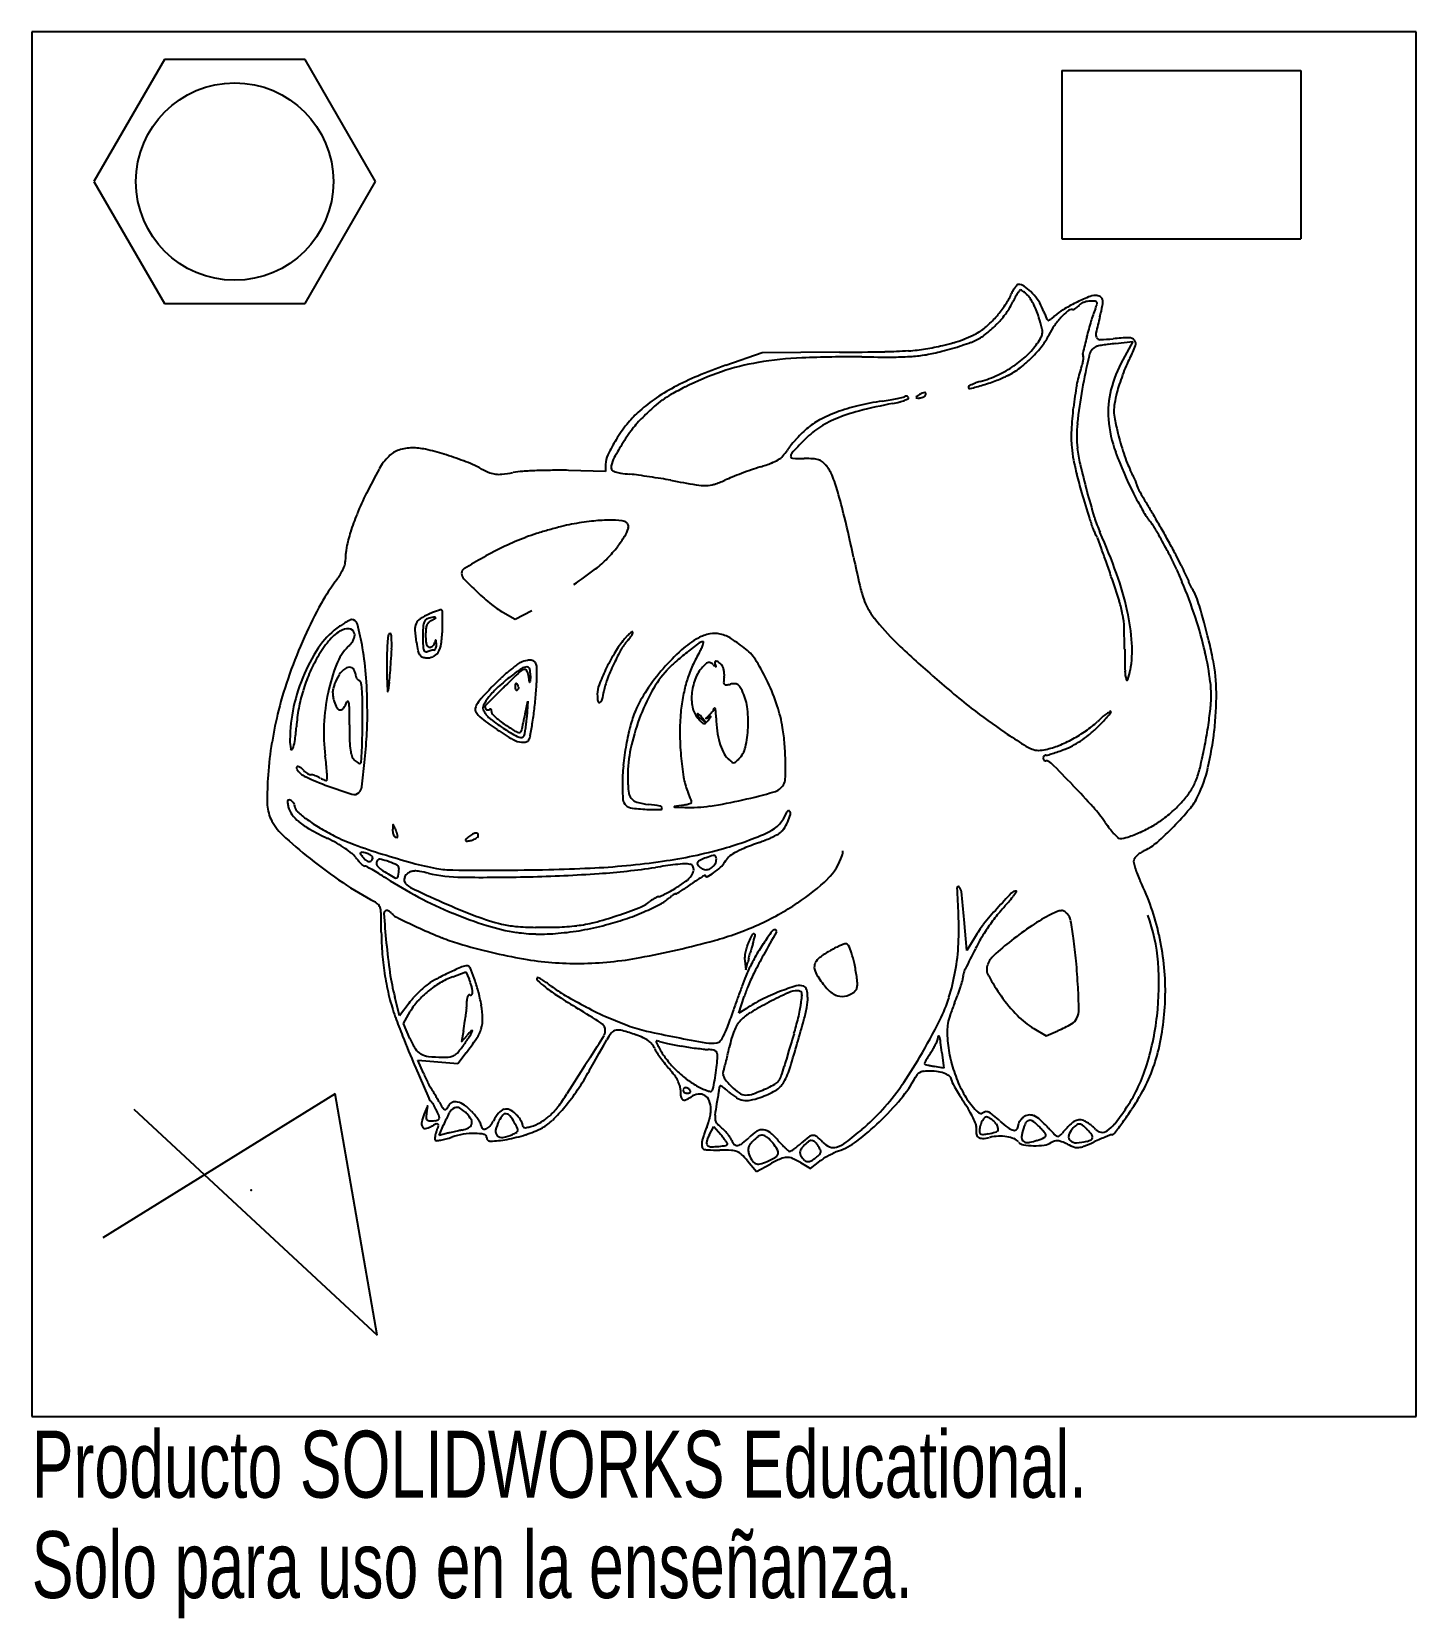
# Model space of a CAD drawing. Header units: millimetres. Extents: x -50 to 50, y -65 to 50.
import ezdxf

# ---------------------------------------------------------------- set-up
doc = ezdxf.new("R2010")
doc.units = ezdxf.units.MM
doc.header["$PDSIZE"] = -1
doc.styles.add('SLDTEXTSTYLE0', font='TXT', dxfattribs={"width": 0.7})

msp = doc.modelspace()

# ---------------------------------------------------------------- texts
at = {"color": 7, "linetype": 'Continuous', "char_height": 4.8336, "attachment_point": 1, "style": 'SLDTEXTSTYLE0'}
for s, insert in [('Producto SOLIDWORKS Educational.', (-50, -51.02)), ('Solo para uso en la enseñanza.', (-50, -58.27))]:
    msp.add_mtext(s, dxfattribs=dict(at, insert=insert))

# ---------------------------------------------------------------- linework, layer by layer
at = {"color": 7, "linetype": 'Continuous'}
for p, q in [((50, 50), (-50, 50)), ((-50, 50), (-50, -50)), ((50, -50), (50, 50)), ((-40.42, 47.99), (-45.51, 39.18)), ((-30.25, 47.99), (-40.42, 47.99)), ((-25.17, 39.18), (-30.25, 47.99)), ((24.39, 47.21), (41.66, 47.21)), ((24.39, 47.21), (24.39, 35.05)), ((41.66, 47.21), (41.66, 35.05)), ((-45.51, 39.18), (-40.42, 30.38)), ((-30.25, 30.38), (-25.17, 39.18)), ((24.39, 35.05), (41.66, 35.05)), ((-40.42, 30.38), (-30.25, 30.38)), ((23.1, 29.78), (22.95, 30.11)), ((23.35, 29.23), (23.24, 29.48)), ((28.27, 27.49), (29.52, 27.62)), ((29.52, 27.62), (28.8, 26.3)), ((2.75, 26.82), (0.13, 25.91)), ((8.35, 26.86), (2.75, 26.82)), ((-8.55, 18.76), (-8.55, 18.24)), ((-8.55, 18.24), (-11.24, 18.32)), ((26.95, 13.49), (27.25, 12.69)), ((33.8, 9.83), (33.56, 10.31)), ((-15.97, 8.08), (-15.08, 7.58)), ((-15.08, 7.58), (-13.87, 8.2)), ((-13.98, 3.5), (-14, 3.07)), ((-24.33, 2.94), (-24.3, 2.38)), ((-24.23, 2.44), (-24.17, 3.03)), ((-14.04, 3.04), (-14.09, 3.4)), ((-14.37, 0.75), (-14.16, 1.65)), ((-14.16, 1.65), (-14.24, 0.51)), ((-1.6, 0.33), (-1.37, 0.15)), ((-1.35, 0.18), (-1.52, 0.4)), ((-1.13, 0.59), (-1.3, 0.44)), ((-3.09, -5.87), (-3.6, -5.95)), ((-3.53, -6), (-2.84, -6.02)), ((17.55, -16.35), (17.35, -14.11)), ((18.14, -15.35), (17.55, -16.35)), ((1.5, -17.1), (1.57, -17.75)), ((1.57, -17.75), (1.72, -17.15)), ((-19.59, -18.24), (-18.65, -17.88)), ((-18.65, -17.88), (-18.41, -18.41)), ((-23.43, -21.05), (-23.77, -19.7)), ((-22.75, -20.15), (-23.43, -21.05)), ((1.08, -20.87), (1.46, -19.67)), ((1.62, -20.52), (1.08, -20.87)), ((-23.16, -21.61), (-22.66, -20.75)), ((-22.68, -22.7), (-23.16, -21.61)), ((-18.82, -22.15), (-18.96, -22.95)), ((-18.96, -22.95), (-18.55, -22.48)), ((-8.69, -23.19), (-8.47, -22.8)), ((4.89, -22.89), (4.69, -23.54)), ((22.37, -21.97), (23.27, -22.5)), ((23.27, -22.5), (24.11, -22.14)), ((-19.23, -24.5), (-18.62, -23.72)), ((-9.65, -24.05), (-10.04, -24.64)), ((-9.38, -24.41), (-9.01, -23.76)), ((-9.01, -23.76), (-8.69, -23.19)), ((4.69, -23.54), (4.51, -24.18)), ((15.74, -23.7), (15.88, -24.84)), ((-22.32, -24.68), (-21.33, -27.01)), ((-21.71, -25.2), (-22.12, -24.26)), ((-22.12, -24.26), (-20.68, -24.38)), ((-20.68, -24.38), (-19.23, -24.5)), ((-10.04, -24.64), (-10.5, -25.36)), ((-9.73, -25.03), (-9.38, -24.41)), ((15.88, -24.84), (15.21, -24.72)), ((-10.96, -26.09), (-11.35, -26.7)), ((-10.5, -25.36), (-10.96, -26.09)), ((-0.37, -26.52), (-0.3, -26.15)), ((-28.08, -26.69), (-44.87, -37.09)), ((-25.04, -44.12), (-28.08, -26.69)), ((-42.63, -27.81), (-25.04, -44.12)), ((-21.45, -27.62), (-21.65, -28.14)), ((-21.47, -28), (-21.39, -27.58)), ((-20.58, -29.7), (-20.26, -28.94)), ((-20.04, -29.56), (-20.58, -29.7)), ((-19.49, -29.43), (-19.79, -29.5)), ((-19.18, -29.37), (-19.49, -29.43)), ((-1.06, -29.67), (-0.73, -29.04)), ((-0.73, -29.04), (-0.24, -29.62)), ((1.7, -31.53), (2.35, -32.29)), ((2.35, -32.29), (3.33, -31.77)), ((5.53, -31.66), (6.24, -32.08)), ((6.24, -32.08), (6.91, -31.56)), ((-50, -50), (50, -50))]:
    msp.add_line(p, q, dxfattribs=at)
msp.add_circle((-35.34, 39.18), 7.13, dxfattribs=at)
for centre, radius, start, end in [((16.64, 32.86), 4.49, 326.3108, 336.9096), ((23.2, 30.07), 2.64, 150.8823, 156.9096), ((22.45, 30.48), 1.78, 142.7896, 150.8824), ((22.09, 30.76), 1.32, 134.0614, 142.7897), ((24.63, 28.85), 4.1, 146.6671, 151.1482), ((21.27, 31.61), 0.146, 90, 134.0613), ((24.77, 28.76), 4.27, 143.2016, 146.667), ((21.27, 31.03), 0.724, 56.4877, 89.9999), ((21.43, 31.26), 0.0957, 90, 143.2016), ((21.43, 31.21), 0.143, 55.7794, 89.9999), ((20.22, 29.42), 2.3, 51.2801, 55.7795), ((20.04, 29.21), 2.58, 46.3737, 51.28), ((19.82, 28.83), 3.36, 45.7523, 56.4876), ((19.28, 28.41), 3.68, 42.6138, 46.3737), ((19.39, 28.39), 3.97, 35.513, 45.7523), ((26.83, 29.64), 1.31, 90, 112.7523), ((26.83, 30.16), 0.793, 64.4165, 90), ((13.18, 35.17), 8.65, 319.8207, 326.3108), ((16.3, 32.72), 5.08, 323.7093, 334.1539), ((27.16, 27.45), 6.99, 151.1482, 154.1539), ((20.95, 29.94), 1.41, 30.0895, 42.6137), ((16.86, 27.57), 6.15, 25.8849, 30.0895), ((16.08, 27.2), 7.01, 21.7584, 25.8849), ((16.8, 27.48), 6.24, 17.2578, 21.7584), ((20, 28.83), 3.22, 23.5155, 35.513), ((26.28, 26.9), 3.52, 120.6509, 132.53), ((27.44, 26.5), 4.23, 128.4199, 137.2331), ((31.68, 17.79), 14.11, 116.421, 120.6508), ((25.19, 29.34), 0.609, 91.6053, 128.4199), ((25.17, 30.22), 0.277, 271.6053, 293.7863), ((24.91, 30.81), 0.923, 293.7862, 302.8455), ((32.46, 16.22), 15.86, 112.7524, 116.421), ((24.81, 30.96), 1.1, 302.8454, 311.3726), ((24.86, 30.91), 1.03, 311.3725, 320.3098), ((26.04, 29.93), 0.506, 120.0068, 140.3098), ((26.45, 29.22), 1.32, 110.1056, 120.0068), ((26.51, 29.04), 1.51, 100.7018, 110.1056), ((26.47, 29.28), 1.27, 90, 100.7017), ((26.47, 26.04), 4.51, 85.5966, 90), ((37.89, 25.66), 11.89, 158.5975, 163.222), ((26.8, 30.39), 0.145, 32.8398, 85.5966), ((22, 31.89), 5.18, 338.5975, 342.5852), ((26.8, 30.39), 0.155, 342.585, 32.8398), ((13.15, 33.07), 14.47, 345.4008, 348.7523), ((27.04, 30.6), 0.301, 11.8515, 64.4164), ((26.33, 30.45), 1.03, 348.7524, 11.8514), ((15.41, 32.78), 5.39, 304.0344, 313.3815), ((14.07, 34.33), 7.83, 308.8179, 316.2969), ((13.03, 35.3), 8.86, 313.3814, 319.8207), ((13.93, 34.46), 8.03, 316.2969, 323.7093), ((3.65, 23.4), 20, 15.0724, 17.2578), ((46.23, 40.09), 25.33, 204.0325, 204.7704), ((23.7, 29.39), 0.382, 205.1788, 216.1636), ((23.42, 29.19), 0.0378, 216.1639, 296.7754), ((22.8, 30.43), 1.42, 296.7754, 302.706), ((28.18, 25.83), 5.23, 145.7549, 154.1688), ((22.58, 30.76), 1.82, 302.706, 308.8654), ((21.44, 32.18), 3.64, 308.8655, 312.53), ((28.11, 25.88), 5.14, 137.233, 145.755), ((53.4, 20.99), 28.09, 163.222, 165.6547), ((64.63, 19.67), 38.73, 165.4007, 167.2108), ((12.57, 40.78), 13.82, 283.4894, 286.8561), ((12.76, 40.14), 13.16, 286.856, 290.3496), ((10.9, 46.53), 20.18, 288.1794, 290.1104), ((13.48, 38.2), 11.08, 290.3496, 294.0059), ((16.61, 30.95), 3.6, 290.1104, 297.0289), ((16.83, 30.68), 2.85, 294.0059, 304.0345), ((16.3, 31.55), 4.27, 297.0289, 308.818), ((18.01, 30.65), 5.58, 313.8814, 325.7537), ((17.44, 31.04), 6.28, 325.7537, 330.7358), ((22.31, 28.31), 0.692, 330.7359, 355.9449), ((21.99, 28.33), 1.01, 355.945, 15.0723), ((19.45, 30.06), 4.47, 322.0505, 334.1688), ((93.49, 10.74), 69.46, 165.6547, 166.6333), ((27.3, 28.14), 0.45, 167.2109, 210.7395), ((27.16, 28.05), 0.287, 210.7396, 272.112), ((26.63, 42.34), 14.58, 272.112, 275.7704), ((29.69, 12.09), 15.82, 91.553, 95.7704), ((29.27, 27.4), 0.502, 40.5399, 91.553), ((29.36, 27.48), 0.384, 338.6469, 40.54), ((6.67, 1.4), 25.07, 92.382, 99.6765), ((9.06, -56), 82.52, 89.3789, 92.3819), ((5.79, 411.45), 384.6, 270.3817, 270.8676), ((11.83, 200.07), 173.56, 269.3788, 270.1489), ((11.08, 61.92), 35.02, 270.8676, 273.6839), ((12.23, 45.73), 19.22, 270.1489, 274.0332), ((12.43, 41.01), 14.08, 273.6839, 278.7125), ((12.91, 36.15), 9.62, 274.0332, 280.0989), ((12.28, 42), 15.07, 278.7125, 283.4894), ((11.77, 42.55), 16.12, 280.099, 284.2206), ((10.42, 47.89), 21.63, 284.2207, 286.2384), ((10.09, 48.99), 22.78, 286.2385, 288.1794), ((17.04, 31.66), 6.98, 303.8418, 313.8814), ((15.97, 32.82), 8.92, 307.3302, 314.6499), ((16.16, 32.63), 8.65, 314.65, 322.0505), ((72.7, 15.68), 47.6, 166.7638, 169.7107), ((26.21, 26.72), 0.309, 166.6333, 211.7175), ((25.8, 26.47), 0.173, 354.6491, 31.7175), ((23.16, 26.72), 2.82, 349.8002, 354.649), ((27.41, 26.34), 1.08, 121.7175, 166.7637), ((27.03, 26.95), 0.353, 100.7506, 121.7174), ((29.85, 12.1), 15.47, 99.3714, 100.7506), ((29.46, 14.5), 13.04, 97.4076, 99.3714), ((30.32, 7.88), 19.71, 95.967, 97.4076), ((36.45, 22.73), 8.04, 152.6627, 156.9287), ((20.72, 30.86), 9.67, 332.6627, 338.6469), ((6.25, 6.53), 19.98, 108.7993, 116.9381), ((11.32, -6.31), 34.11, 109.1494, 112.7897), ((5.34, 9.2), 17.16, 99.6765, 108.7993), ((15.6, 34.46), 10.15, 286.6337, 294.4507), ((16.51, 32.46), 7.94, 294.4507, 303.8418), ((17.97, 30.2), 5.63, 296.9924, 307.3302), ((32.72, 23.18), 7.37, 160.6091, 169.7864), ((21.37, 27.17), 4.67, 340.6092, 344.5633), ((22.78, 26.79), 3.21, 344.5634, 349.8002), ((36.81, 21.9), 9.14, 151.2038, 165.8077), ((44.28, 19.39), 16.55, 159.4224, 161.9142), ((44.22, 19.42), 16.49, 156.9286, 159.4225), ((3.77, 10.56), 15.62, 118.1974, 124.3564), ((12.82, -6.41), 34.5, 116.938, 118.854), ((5.89, 6.6), 20.11, 112.7897, 118.1974), ((17.74, 24.33), 0.0866, 120.6748, 180), ((17.75, 24.33), 0.102, 180, 284.5475), ((19.11, 22.01), 2.79, 115.8326, 120.6747), ((11.03, 50.22), 26.85, 284.5475, 286.6293), ((19.24, 21.74), 3.08, 110.2868, 115.8326), ((20.04, 19.58), 5.39, 106.6337, 110.2868), ((14.49, 38.66), 14.78, 286.6294, 290.6612), ((16.85, 32.4), 8.09, 290.6612, 296.9924), ((51.48, 19.8), 26.42, 169.7864, 173.3334), ((57.45, 18.45), 32.1, 169.7107, 174.1655), ((34.25, 22.54), 6.5, 165.8078, 184.6651), ((36.51, 21.93), 8.38, 161.9141, 166.0623), ((0.73, 15.01), 10.22, 124.3565, 132.8182), ((17.53, -1.92), 33.57, 132.2314, 134.1846), ((-0.77, 18.24), 6.35, 125.5242, 132.2314), ((-0.73, 18.19), 6.4, 118.8541, 125.5242), ((12.74, 10.07), 13.28, 103.4173, 110.2537), ((14.78, 1.52), 22.07, 98.7446, 103.4172), ((21.46, -23.65), 47.72, 101.1903, 104.2089), ((6.44, 55.76), 32.81, 278.7445, 279.7676), ((8.51, 43.76), 20.63, 279.7675, 281.216), ((10.58, 31.34), 8.34, 281.1902, 284.5017), ((6.91, 51.8), 28.83, 281.216, 282.086), ((11.71, 26.97), 3.83, 284.5016, 290.4329), ((12.87, 23.97), 0.369, 282.0859, 301.7175), ((12.08, 25.96), 2.75, 290.4329, 296.468), ((13.15, 23.52), 0.163, 96.1391, 121.7176), ((13.15, 23.5), 0.189, 73.2655, 96.139), ((13.15, 23.48), 0.21, 51.691, 73.2656), ((13.13, 23.46), 0.232, 31.7174, 51.6908), ((13.28, 23.55), 0.0579, 296.4681, 31.7174), ((13.91, 23.6), 0.0459, 125.2155, 190.9764), ((13.9, 23.6), 0.0377, 190.9761, 266.7083), ((16.75, 19.57), 4.97, 122.8726, 125.2155), ((14.12, 27.49), 3.94, 266.7086, 269.4812), ((15.29, 21.83), 2.29, 115.31, 122.8726), ((14.09, 24.2), 0.649, 269.4812, 281.7852), ((14.08, 24.28), 0.727, 281.7851, 293.096), ((14.51, 23.49), 0.448, 89.9999, 115.31), ((14.12, 24.19), 0.624, 293.0959, 305.1767), ((14.33, 23.89), 0.262, 305.1767, 328.2825), ((14.51, 23.87), 0.0719, 8.1916, 90), ((14.39, 23.85), 0.192, 328.2826, 8.1917), ((30.76, 22.66), 2.6, 169.499, 181.3869), ((41.86, 20.6), 13.89, 166.0623, 169.4991), ((-1.2, 17.09), 7.39, 132.8183, 141.9846), ((-0.66, 16.79), 7.48, 134.1847, 142.8714), ((9.26, 17.57), 4.99, 118.1535, 131.3554), ((10.8, 15.51), 7.08, 112.6428, 124.1505), ((11.58, 13.23), 9.91, 110.2537, 118.1535), ((12.68, 10.99), 11.98, 104.2089, 112.6429), ((51.5, 19.8), 26.45, 173.3334, 176.9017), ((36.8, 22.75), 9.06, 184.6652, 200.0993), ((31.47, 22.68), 3.31, 181.3868, 191.4562), ((57.96, 28.05), 30.34, 191.4561, 193.433), ((2.83, 13.94), 12.51, 141.9847, 148.1631), ((5.24, 12.33), 14.87, 142.8714, 148.0654), ((13.86, 12.66), 11.73, 135.0529, 137.9366), ((11.52, 15), 8.42, 131.3554, 135.0529), ((10.62, 15.78), 6.76, 124.1505, 136.0724), ((33.42, 20.77), 8.34, 176.9018, 185.3349), ((34.14, 20.83), 8.66, 174.1655, 185.9669), ((42.13, 24.27), 14.06, 193.433, 196.4042), ((-22.85, 17.96), 1.94, 108.7875, 134.6573), ((-22.52, 16.98), 2.97, 90, 108.7875), ((-22.52, 15.42), 4.53, 77.6841, 90), ((-25.28, 2.77), 17.48, 73.1728, 77.6841), ((-25.79, 1.09), 19.23, 68.7071, 73.1728), ((2.59, 14.09), 12.22, 148.1632, 153.9518), ((6.15, 11.76), 15.94, 148.0654, 152.5559), ((2.27, 21.21), 2.7, 317.156, 327.7369), ((7.46, 17.94), 3.43, 140.8632, 147.7369), ((13.16, 13.29), 10.78, 137.9365, 140.8632), ((5.15, 19.35), 0.335, 137.098, 181.5732), ((55.37, -27.33), 68.9, 136.0724, 137.098), ((35.69, 20.99), 10.62, 185.3349, 190.3716), ((34.54, 20.88), 9.07, 185.9669, 193.3731), ((54.63, 29.28), 28.05, 200.0993, 206.7483), ((47.15, 25.75), 19.3, 196.4042, 198.7478), ((45.64, 25.23), 17.71, 198.7478, 201.1236), ((2.33, 3.03), 31.28, 150.5314, 154.1188), ((-21.29, 16.38), 4.16, 134.6572, 150.5314), ((-23.99, 5.7), 14.29, 63.1269, 68.7071), ((-13.34, 26.72), 9.28, 243.1269, 247.3619), ((-12.21, -16.99), 35.32, 90.2684, 92.1369), ((-12.22, -15.22), 33.56, 88.3267, 90.2683), ((-6.96, 18.76), 1.59, 153.9517, 180), ((-6.8, 18.49), 1.35, 152.5559, 180), ((-7.96, 18.49), 0.194, 179.9999, 232.1337), ((-7.63, 18.91), 0.721, 232.1337, 251.8328), ((14.08, -16.04), 36.47, 109.3772, 110.5795), ((9.58, -3.25), 22.91, 107.6739, 109.3772), ((-2.45, 34.5), 16.71, 287.6739, 290.6075), ((2.45, 21.47), 2.79, 290.6076, 301.6219), ((3.07, 20.47), 1.62, 301.6219, 317.1559), ((4.95, 19.34), 0.139, 181.5731, 267.1767), ((5.79, 36.24), 17.06, 267.1766, 270), ((5.79, 8.29), 10.89, 86.5749, 90), ((6.34, 17.61), 1.55, 72.1659, 86.5748), ((6.54, 18.22), 0.915, 51.8682, 72.166), ((5.85, 17.34), 2.03, 40.7009, 51.8682), ((5.58, 17.1), 2.39, 21.5714, 40.701), ((41.74, 22.09), 16.76, 190.3716, 193.9496), ((91.37, 34.39), 67.48, 193.3731, 195.0587), ((34.17, 20.8), 5.41, 201.1236, 206.8731), ((15.21, 11.2), 15.84, 25.2892, 26.8731), ((-16.31, 19.6), 1.56, 247.362, 263.1773), ((-16.27, 19.92), 1.88, 263.1773, 277.0886), ((-18.11, 34.65), 16.73, 277.0886, 279.8785), ((-14.07, 11.48), 6.79, 94.0366, 99.8786), ((-12.38, -12.51), 30.84, 92.1368, 94.0367), ((-7.13, 20.43), 2.33, 251.8328, 261.7965), ((-5.2, 33.85), 15.88, 261.7965, 264.209), ((-8.93, -2.93), 21.09, 82.4816, 84.2089), ((-13, -33.81), 52.23, 81.6042, 82.4815), ((-13.3, -35.83), 54.27, 80.7329, 81.6042), ((-9.68, -13.66), 31.81, 79.4328, 80.733), ((19.1, 140.65), 125.16, 259.4329, 260.2864), ((-1.28, 21.56), 4.33, 260.2864, 270.0151), ((-1.28, 19.04), 1.81, 270.015, 288.1383), ((-3.11, 24.62), 7.69, 288.1383, 294.3385), ((5.34, 5.94), 12.81, 111.7932, 114.3384), ((13.41, -14.25), 34.56, 110.5796, 111.7931), ((-5.72, 12.64), 14.54, 16.5335, 21.5715), ((55.39, 25.48), 30.83, 193.9496, 196.4765), ((19.95, 13.43), 10.61, 23.15, 25.2892), ((18.53, 12.82), 12.15, 21.5956, 23.1501), ((29.53, 17.18), 0.316, 360, 21.5957), ((0.96, 3.7), 29.77, 154.1188, 157.3102), ((-22.33, 7.71), 31.86, 13.1318, 16.5335), ((151.48, 53.9), 131.04, 196.4765, 197.3392), ((91.44, 34.41), 67.56, 195.0588, 196.7424), ((51.14, 27.52), 24.14, 206.7484, 208.2609), ((30.11, 17.18), 0.264, 180, 208.7873), ((95.71, 53.22), 75.11, 208.7872, 209.3208), ((48.8, 26.26), 21.48, 208.261, 209.9123), ((62.26, 34.44), 36.74, 209.3207, 210.5991), ((-12.98, 9.52), 14.66, 157.3101, 162.7318), ((-166.79, -25.99), 180.21, 12.1882, 13.1317), ((35.37, 17.54), 9, 196.7424, 204.1827), ((47.04, 25.25), 19.46, 209.9122, 211.4716), ((32.23, 16.18), 2.09, 211.4716, 219.5185), ((85.75, 48.33), 64.03, 210.599, 211.4424), ((-3.92, -6.49), 41.06, 29.9878, 31.4424), ((-17.17, 10.83), 10.27, 162.7318, 169.2315), ((-8.53, -1.81), 16.36, 107.8079, 110.7007), ((-4.87, -13.2), 28.32, 105.8899, 107.8079), ((-5.13, -12.27), 27.35, 103.9587, 105.8898), ((-8.98, 3.22), 11.4, 100.2449, 103.9587), ((-6.87, -8.46), 23.27, 96.6316, 100.2449), ((-8.19, 2.83), 11.9, 90.6628, 96.6317), ((-8.22, 5.7), 9.03, 84.5865, 90.6628), ((-7.42, 14.11), 0.582, 39.6902, 84.5865), ((-10.12, 15.26), 3.4, 329.9354, 340.8628), ((-7.24, 14.26), 0.342, 340.8628, 39.6902), ((39.88, 19.06), 14.12, 197.3392, 199.0367), ((36.73, 17.98), 10.8, 199.0368, 201.1134), ((36.48, 17.88), 10.52, 201.1134, 202.8989), ((27.35, 14.02), 0.613, 202.899, 217.0797), ((-8.89, -2.33), 39.51, 19.52, 24.1827), ((27.48, 12.26), 4.07, 36.1668, 39.5186), ((23.61, 9.43), 8.86, 34.293, 36.1668), ((23.5, 9.36), 9, 32.4251, 34.2931), ((27.07, 11.63), 4.77, 29.42, 32.4251), ((-79.6, -48.53), 127.23, 28.7893, 29.42), ((-16.38, -13.69), 55.45, 28.8265, 29.9878), ((-22.12, 11.77), 5.23, 169.2315, 180), ((-4.87, -10.21), 25.53, 115.4181, 119.3441), ((-7.25, -5.2), 19.98, 110.7006, 115.4181), ((-18.66, 21.62), 14.07, 316.7243, 321.2648), ((-12.31, 16.53), 5.92, 321.2647, 329.9354), ((26.36, 13.27), 0.632, 20.6172, 37.0797), ((-37.28, -11.1), 68.78, 19.3964, 20.2366), ((8.42, -0.16), 26.8, 26.7865, 28.7893), ((-12.29, -11.44), 50.78, 27.6522, 28.8265), ((-30.05, 12.3), 2.78, 335.6135, 343.1356), ((-28.29, 11.77), 0.943, 343.1356, 0), ((3.4, -24.91), 42.39, 119.3441, 121.5011), ((-13.39, 16.66), 6.83, 307.046, 316.7243), ((139.68, 40.2), 133.33, 192.1881, 193.0783), ((-82.15, -26.9), 116.35, 18.8296, 19.3964), ((15.59, 3.46), 18.76, 24.2839, 26.7865), ((19.65, 5.3), 14.72, 24.6998, 27.6522), ((-18.31, 2.8), 12.3, 141.5258, 151.2678), ((-30.55, 12.53), 3.33, 321.5259, 328.558), ((-30.54, 12.52), 3.31, 328.558, 335.6135), ((-18.54, 10.89), 0.412, 121.5012, 180), ((-18.39, 10.89), 0.563, 180, 224.2428), ((3.17, 31.88), 30.65, 224.2427, 226.754), ((-38.86, 50.4), 49.1, 304.7875, 307.046), ((-51.73, -16.53), 84.21, 17.5576, 18.8296), ((7.15, 3.35), 22.5, 12.4116, 19.5199), ((-0.45, -3.78), 36.37, 22.7589, 24.2839), ((98.8, 41.7), 72.4, 204.6998, 205.2002), ((95.99, 40.38), 69.29, 205.2002, 205.7173), ((-4.56, 23.66), 19.37, 226.754, 230.8096), ((19.86, 12.37), 10.32, 193.0783, 198.8644), ((0.02, -3.58), 35.85, 18.3552, 22.7589), ((41.16, 13.45), 8.21, 206.2162, 208.4364), ((30.65, 7.76), 3.75, 17.4146, 28.4365), ((0.01, -7.24), 33.2, 151.2677, 155.9113), ((-18.18, 0.96), 7.66, 111.4301, 114.1187), ((-19.4, 4.07), 4.31, 107.2956, 111.4301), ((-19.22, 3.51), 4.91, 104.3642, 107.2955), ((-20.42, 8.19), 0.0733, 45.0001, 104.3643), ((-20.45, 8.16), 0.116, 2.6826, 45), ((-40.24, 7.23), 19.92, 1.5819, 2.6825), ((-13.06, 13.24), 5.92, 230.8096, 240.6113), ((13.98, 10.36), 4.11, 198.8645, 209.4102), ((15.45, 11.19), 5.8, 209.4102, 217.5616), ((20.78, 6.42), 8.15, 10.4976, 17.5577), ((13.23, 4.69), 16.27, 4.0707, 12.4116), ((-11.01, -5.31), 47.41, 15.6926, 17.4146), ((-24.75, 2.64), 5.36, 124.1968, 144.9254), ((-22.52, -0.66), 9.34, 122.1292, 124.1968), ((-27.18, 5.85), 1.03, 84.6523, 122.4789), ((-24.17, 1.98), 6.23, 119.3283, 122.1292), ((-23.88, 1.46), 6.82, 117.2099, 119.3281), ((-27.13, 6.44), 0.449, 14.655, 84.6523), ((-26.91, 7.35), 0.199, 90.0001, 117.2098), ((-26.91, 7.11), 0.443, 14.5567, 90), ((-47.46, 1.77), 21.68, 9.9235, 14.5567), ((-21.31, 6.86), 1.01, 155.9497, 183.6711), ((-21.52, 6.95), 0.78, 122.8707, 155.9497), ((-19.38, 3.65), 4.71, 114.1187, 122.8706), ((-7.13, 6.32), 14.62, 177.5009, 180), ((-20.12, 6.88), 1.62, 164.9115, 177.5009), ((-21.19, 7.17), 0.507, 138.976, 164.9116), ((-21.31, 7.28), 0.348, 104.6454, 138.976), ((-16.15, 6.42), 5.4, 175.129, 180.0001), ((-20.58, 6.8), 0.95, 157.5013, 175.1291), ((-20.96, 6.96), 0.539, 132.2525, 157.5012), ((-18.42, -3.8), 11.8, 102.5796, 104.6454), ((-20.69, 6.65), 0.95, 115.7471, 132.2525), ((-22.63, 10.67), 3.51, 295.7472, 300.6072), ((-20.93, 7.46), 0.261, 70.5003, 102.5797), ((-20.85, 7.68), 0.0316, 300.6073, 70.5004), ((-41.08, 7.55), 20.76, 357.944, 359.3899), ((-32.23, 7.45), 11.91, 359.3898, 1.5819), ((23.18, 17.13), 15.54, 217.5616, 226.1877), ((22.25, 6.69), 6.66, 2.3692, 10.4977), ((-14.64, 5.16), 43.57, 0.3397, 2.3693), ((8.29, -0.84), 27.14, 12.929, 18.3553), ((-7.47, -4.31), 43.73, 13.6507, 15.6926), ((3.38, -8.75), 36.89, 155.9112, 160.4076), ((-22.28, 0.82), 8.14, 140.5462, 150.2243), ((-25.84, 3.75), 3.53, 122.4789, 140.5462), ((-29.16, 7.62), 2.86, 315, 322.1056), ((-27.92, 6.66), 1.29, 322.1057, 334.9814), ((-27.52, 6.47), 0.845, 334.9813, 351.2564), ((-27.19, 6.42), 0.52, 351.2563, 14.655), ((-15.31, 5.1), 9.03, 174.2321, 178.4298), ((-17.47, 5.32), 6.86, 170.3332, 174.2321), ((-24.13, 6.45), 0.0992, 90, 170.3331), ((-24.13, 6.45), 0.0967, 7.5242, 90), ((-28.47, 5.88), 4.47, 2.2466, 7.5242), ((-31.74, 5.75), 7.74, 357.6489, 2.2466), ((-12.8, 7.4), 9.54, 183.6711, 188.9911), ((-10.68, 7.74), 11.68, 188.9911, 192.0001), ((-0.62, 6.32), 21.13, 180, 181.7972), ((-15.99, 6.42), 5.56, 180, 184.1856), ((-20.45, 6.09), 1.09, 184.1856, 198.169), ((-21.12, 5.87), 0.383, 198.1691, 224.2769), ((-21.39, 6.04), 0.522, 312.8882, 328.9688), ((-21.38, 6.03), 0.509, 328.9688, 345.3546), ((-17.25, 4.95), 3.76, 162.6985, 165.3546), ((-20.82, 6.06), 0.0177, 48.908, 162.6984), ((-20.86, 6.02), 0.0696, 4.2617, 48.9081), ((-30.77, 5.29), 10.01, 2.9513, 4.2618), ((-21.88, 5.74), 1.11, 354.0381, 2.9513), ((-22.12, 6.07), 1.72, 329.0101, 351.1495), ((-28.78, 7.1), 8.45, 351.1495, 357.944), ((-0.64, 0.76), 8.48, 141.7599, 149.3766), ((-4.33, 3.69), 3.53, 136.8908, 150.2974), ((-2.48, 2.21), 6.14, 138.3135, 141.76), ((-4.78, 4.26), 3.06, 132.5068, 138.3136), ((-8.71, 7.8), 2.48, 316.8908, 322.3539), ((-5.15, 4.66), 2.51, 127.1538, 132.5067), ((-7.82, 7.11), 1.35, 322.3538, 330.9604), ((-6.63, 6.62), 0.0558, 45, 127.1538), ((-7.41, 6.88), 0.88, 330.9604, 340.8821), ((-6.64, 6.61), 0.0684, 340.8821, 45), ((1.06, 0.79), 6.16, 118.2232, 132.1609), ((27.27, -32.69), 48.28, 127.0126, 128.3265), ((-0.39, 3.49), 3.1, 101.9505, 118.2231), ((-1.52, 5.51), 0.445, 90, 127.0125), ((-2.79, 6.14), 1.33, 340.9211, 349.7152), ((-1.52, 5.91), 0.0446, 349.7152, 90.0001), ((-0.67, 4.82), 1.73, 76.8361, 101.9505), ((-0.87, 3.95), 2.63, 57.4762, 76.8361), ((-5.4, -3.16), 11.05, 50.8129, 57.4761), ((65.37, 61.11), 76.49, 226.1876, 228.8344), ((21.91, 5.31), 7.57, 349.2868, 4.0708), ((8.34, -0.47), 27.46, 10.7569, 13.6507), ((-19.47, -1.07), 11.82, 144.9254, 156.407), ((-18.31, -1.45), 12.71, 150.2243, 156.3264), ((-24.44, 2.9), 3.82, 135, 158.4215), ((-47.61, 1.74), 21.83, 4.2071, 9.9235), ((9.53, 4.42), 33.88, 178.4298, 180), ((-61.78, 6.99), 37.81, 356.2305, 357.6489), ((-21.19, 5.5), 0.932, 192, 211.1522), ((-21.66, 5.22), 0.384, 211.1522, 245.763), ((-21.43, 5.74), 0.952, 245.763, 263.3437), ((-20.53, 5.69), 1.21, 181.7973, 196.2505), ((-21.51, 5.4), 0.187, 196.2506, 245.0494), ((-21.51, 5.42), 0.202, 245.0494, 290.9936), ((-21.42, 5.82), 1.03, 263.3437, 292.8243), ((-20.68, 3.27), 2.1, 107.1049, 110.9936), ((-21.26, 5.73), 0.181, 224.2768, 270), ((-20.58, 2.93), 2.45, 103.6471, 107.105), ((-21.26, 5.82), 0.269, 269.9999, 295.5646), ((-20.64, 3.2), 2.18, 100.1348, 103.647), ((-21.34, 5.99), 0.452, 295.5647, 312.8883), ((-20.93, 4.83), 0.523, 90.0001, 100.1348), ((-21.32, 5.59), 0.784, 292.8244, 329.01), ((-20.93, 5.44), 0.087, 269.9999, 321.9751), ((-21.14, 5.6), 0.353, 321.975, 340.3768), ((-21.4, 5.69), 0.627, 340.3769, 354.0382), ((-13.58, 1.83), 2.85, 102.802, 112.8053), ((-14.03, 3.84), 0.783, 76.6714, 102.8021), ((-13.94, 4.22), 0.391, 36.3524, 76.6715), ((4.93, -2.53), 14.95, 149.3765, 154.3564), ((6.69, -2.59), 16.21, 150.2974, 154.6237), ((7.33, -6.13), 15.5, 132.1609, 139.1552), ((12.23, -13.66), 24.02, 128.3266, 130.9634), ((7.78, -0.37), 11.05, 150.319, 156.0843), ((-6.84, 7.96), 5.78, 330.3189, 333.9757), ((-3.85, 6.5), 2.45, 333.9757, 340.9213), ((-0.65, 2.68), 3.53, 31.6985, 50.8128), ((113.62, 5.92), 84.68, 180.3397, 181.4251), ((13.87, 0.44), 21.41, 6.9244, 12.929), ((22.27, 2.17), 13.29, 0.4211, 10.7568), ((-3.28, -6.38), 29.82, 160.4076, 165.6827), ((-18.14, -1.66), 13.27, 156.4069, 167.3353), ((-19.73, -0.83), 11.16, 156.3264, 163.0553), ((-16.27, -0.33), 12.6, 158.4216, 168.0448), ((-24.62, 1.53), 3.77, 147.1665, 159.1832), ((-26.49, 2.74), 1.54, 123.6973, 147.1665), ((-27.07, 3.61), 0.497, 76.6416, 123.6973), ((-27.05, 3.71), 0.397, 20.9936, 76.6416), ((-28.67, 3.09), 2.13, 17.4379, 20.9936), ((-28.54, 3.13), 2, 13.7087, 17.4381), ((-28.29, 3.19), 1.74, 10.0113, 13.7086), ((-26.83, 3.45), 0.254, 354.7159, 10.0113), ((33.06, 4.42), 57.41, 180, 180.8109), ((2.39, 3.98), 26.74, 180.8108, 182.2467), ((-56.13, 6.26), 32.12, 354.2321, 355.4509), ((-82.27, 8.34), 58.34, 355.4508, 356.2305), ((-6.6, -7.91), 14.37, 127.6014, 132.4717), ((-5.5, -8.02), 15.53, 130.1862, 133.1157), ((45.05, -59.46), 87.03, 133.3678, 134.5071), ((-6.56, -6.77), 13.89, 127.4019, 130.1863), ((-7.28, -7.03), 13.26, 123.6628, 127.6013), ((-14.11, 3.11), 1.46, 112.8052, 127.4018), ((-14.36, 3.44), 0.514, 90, 133.3678), ((-14.23, 3.4), 0.729, 91.1024, 123.6627), ((-14.36, 3.85), 0.0966, 38.0394, 90), ((-14.83, 3.49), 0.69, 25.8341, 38.0393), ((-14.24, 3.92), 0.212, 15.2648, 91.1023), ((-15.17, 3.32), 1.07, 15.6436, 25.8341), ((-15.83, 3.14), 1.76, 8.6142, 15.6436), ((-15.5, 3.57), 1.52, 357.3604, 15.2648), ((-14.05, 4.14), 0.528, 4.1566, 36.3524), ((-42.87, 4.57), 29.38, 355.7629, 357.8367), ((-20.06, 3.71), 6.55, 357.8367, 4.1567), ((4.9, -2.52), 14.92, 154.3564, 158.9545), ((6.61, -2.56), 16.13, 154.6237, 159.0084), ((7.87, -6.6), 16.21, 139.1552, 146.0724), ((1.76, -1.48), 7.96, 137.4138, 151.0227), ((1.22, -0.98), 7.23, 130.9635, 137.4137), ((5.68, 0.56), 8.75, 156.0843, 162.9522), ((0.45, 2.31), 2.7, 135, 156.7624), ((-0.02, 2.78), 2.04, 127.6247, 135.0001), ((-1.07, 4.15), 0.308, 97.8687, 127.6248), ((-1.08, 4.21), 0.24, 62.7017, 97.8687), ((-1.46, 3.49), 1.06, 50.9958, 62.7017), ((4.39, 10.7), 8.23, 230.9959, 232.4471), ((-0.37, 4.45), 0.292, 175.903, 210.9966), ((-0.59, 4.47), 0.0777, 84.1718, 175.9031), ((-0.57, 4.25), 0.0946, 232.447, 267.6329), ((-2.17, 3.37), 1.81, 26.6988, 30.9966), ((-0.62, 4.13), 0.415, 52.931, 84.1717), ((-0.57, 4.18), 0.016, 267.6328, 26.6986), ((-1.16, 3.41), 1.31, 39.6902, 52.931), ((-0.55, 3.93), 0.514, 19.5266, 39.6902), ((-1.44, 3.61), 1.46, 10.2754, 19.5266), ((-1.66, 3.57), 1.68, 1.4919, 10.2754), ((-1.42, 3.58), 1.45, 351.6504, 1.4919), ((-10.29, -3.28), 14.86, 25.1295, 31.6984), ((65.71, 61.49), 77, 228.8343, 231.5823), ((31.49, 3.88), 2.53, 181.4251, 195.1292), ((23.76, 4.96), 5.68, 342.1812, 349.2868), ((-19.71, -0.84), 11.18, 163.0552, 169.7778), ((-26.84, 2.27), 1.43, 168.2143, 180.0024), ((-26.24, 2.15), 2.03, 159.1832, 168.2143), ((-26.47, 3.41), 0.1, 174.716, 209.8962), ((-26.13, 3.61), 0.496, 209.8963, 220.635), ((-26, 3.72), 0.667, 220.6351, 230.2504), ((-25.88, 3.86), 0.848, 230.2504, 238.2825), ((-26.47, 2.91), 0.272, 9.0717, 58.2826), ((-33.01, 1.86), 6.89, 4.3467, 9.0718), ((-38.93, 1.41), 12.83, 0.4876, 4.3467), ((-57.73, 1), 31.97, 359.9124, 4.2071), ((-24.28, 2.38), 0.0189, 182.7669, 316.0182), ((-24.36, 2.46), 0.128, 316.0182, 353.8341), ((11.42, -24.68), 39.28, 135.7379, 137.3163), ((67.29, -82.08), 118.76, 134.5071, 135.3581), ((-12.14, -1.86), 6.17, 132.4717, 141.6342), ((-3.81, -9.83), 18, 133.1157, 135.7379), ((-15, 2.87), 0.0752, 115.0417, 175.4206), ((-12.39, 2.66), 2.69, 175.4206, 180), ((-14.64, 2.66), 0.445, 180, 193.5191), ((-14.91, 2.59), 0.161, 193.5192, 222.3872), ((-15.01, 2.89), 0.053, 37.8559, 115.0418), ((-14.97, 2.54), 0.0838, 222.3869, 265.6882), ((-14.97, 2.57), 0.107, 265.6884, 301.7176), ((-16.37, 1.83), 1.78, 31.7175, 37.8558), ((-15.01, 2.63), 0.181, 301.7176, 326.5473), ((-15.06, 2.64), 0.238, 11.1252, 31.7174), ((-15.03, 2.64), 0.204, 326.5472, 349.3303), ((-15.04, 2.64), 0.22, 349.3305, 11.1252), ((-14.03, 3.04), 0.0117, 188.9456, 311.4355), ((-14.05, 3.07), 0.0513, 311.4359, 357.1548), ((-45.61, 4.77), 32.13, 353.6809, 355.763), ((-7.26, 2.16), 1.89, 158.9546, 180), ((-14.62, 3.33), 6.03, 345.0854, 350.915), ((-4.51, 1.71), 4.21, 159.0084, 170.915), ((2.21, -2.79), 9.39, 146.0724, 156.4816), ((7.57, -4.69), 14.6, 151.0227, 159.6673), ((6.42, 0.34), 9.52, 162.9522, 169.5023), ((1.16, 1.89), 3.5, 173.4191, 190.8695), ((1.51, 1.85), 3.85, 156.7624, 173.4191), ((4.68, 2.68), 4.72, 171.6505, 175.976), ((0.14, 3), 0.171, 175.976, 223.8158), ((0.13, 2.99), 0.151, 223.8158, 276.1031), ((-0.24, 6.46), 3.64, 276.1031, 281.3099), ((0.79, 1.3), 1.62, 90.7141, 101.31), ((0.77, 2.51), 0.408, 61.1715, 90.7141), ((0.74, 2.44), 0.482, 34.7271, 61.1714), ((-1, 1.24), 2.59, 27.1122, 34.7272), ((-1.91, 0.78), 3.61, 7.6894, 27.1123), ((-11.3, -3.75), 15.98, 18.5521, 25.1295), ((29.11, 3.24), 0.0658, 195.1292, 342.1812), ((27.02, 2.04), 8.17, 354.5943, 6.9243), ((-20.45, -1.14), 10.9, 167.3352, 180), ((-18.1, -1.13), 12.82, 169.7777, 175.845), ((-14.24, -0.76), 14.67, 168.0449, 177.1872), ((-26.7, 2.27), 1.56, 180.0023, 191.1861), ((-25.41, 2.53), 2.88, 191.1861, 198.2644), ((-25.85, 2.39), 2.42, 198.2644, 210.1502), ((-27.7, 1.31), 0.279, 210.1502, 268.2115), ((-27.7, 1.3), 0.27, 268.2116, 327.6481), ((-29.41, 2.39), 2.3, 327.6481, 339.9496), ((-27.18, 1.57), 0.0765, 79.3509, 159.9497), ((-27.18, 1.56), 0.0891, 6.9427, 79.3509), ((-31.82, 1), 4.77, 0.7834, 6.9428), ((-103.45, 0.87), 77.35, 359.4657, 0.4876), ((-17.64, 1.09), 0.339, 164.159, 208.1549), ((-16.9, 0.88), 1.1, 145.8883, 164.159), ((-14.57, -0.7), 3.92, 137.3163, 145.8883), ((-16.98, 1.17), 0.432, 153.3685, 208.1549), ((-14.23, -0.21), 3.51, 141.6342, 153.3685), ((-17.07, 1.23), 0.194, 135.3581, 211.7174), ((-38.19, 3.95), 24.66, 351.1419, 353.6809), ((-5.88, 2.16), 3.27, 180, 188.8823), ((-9.01, 1.67), 0.103, 188.8823, 294.3881), ((-9.09, 1.85), 0.308, 294.3881, 345.0854), ((12.44, -0.78), 15.65, 169.5023, 174.0171), ((-0.6, 1.56), 1.71, 190.8695, 220.7009), ((-1.44, 1.44), 0.792, 327.888, 338.7511), ((-0.67, 1.14), 0.0265, 39.9708, 158.7511), ((-0.8, 1.03), 0.196, 10.8022, 39.9709), ((-6.58, 0.15), 8.33, 357.2864, 7.6895), ((-5.59, -1.84), 9.95, 9.1757, 18.5521), ((38.97, 27.78), 33.97, 231.5823, 236.648), ((11.79, 3.48), 23.46, 351.3639, 354.5943), ((12.25, 2.1), 23.31, 353.6344, 0.421), ((-6.78, -5.48), 26.2, 165.6828, 170.8353), ((-107.76, -0.04), 80.71, 0, 0.7834), ((-98.94, 0.82), 72.84, 358.6032, 359.4656), ((-59.27, 1), 33.52, 356.823, 359.9124), ((-16.52, 1.69), 1.61, 208.155, 232.4256), ((-4.4, 17.43), 21.48, 232.4256, 236.0755), ((-15.62, 1.89), 1.97, 208.1549, 231.468), ((-17.06, 1.23), 0.2, 211.7174, 235.6464), ((-17.06, 1.24), 0.215, 235.6464, 258.2895), ((-17.05, 1.25), 0.226, 258.2894, 280.3352), ((-17.06, 1.26), 0.235, 280.3353, 301.7175), ((-16.83, 0.91), 0.185, 98.9512, 121.7176), ((-16.85, 1.03), 0.0586, 45.3693, 98.951), ((-10.22, 8.67), 10.63, 231.4679, 238.1545), ((-16.87, 1.01), 0.0833, 2.7571, 45.3694), ((-17.13, 1), 0.339, 347.7244, 2.7571), ((-16.64, 0.89), 0.16, 167.7244, 219.0607), ((-14.4, 2.71), 3.05, 219.0606, 225.087), ((-13.94, 3.17), 3.69, 225.0869, 231.3824), ((-12.49, 4.99), 6.02, 231.3823, 235.7468), ((1.34, 25.31), 30.6, 235.7467, 237.3237), ((3.37, -3.51), 18.25, 168.7848, 169.7235), ((4.33, -3.7), 19.22, 167.7308, 168.7848), ((8.57, -4.62), 23.56, 166.8259, 167.7307), ((-23.31, 1.01), 9.08, 351.3177, 353.9592), ((-26.88, 1.39), 12.67, 353.9593, 356.0173), ((-56.63, 6.82), 43.32, 349.8487, 351.1419), ((0.01, -1.84), 6.99, 156.4815, 165.595), ((7.99, -4.85), 15.05, 159.6673, 168.2114), ((9.75, -0.5), 12.94, 174.017, 180.5243), ((-1.89, 0.68), 0.0612, 111.5876, 179.9999), ((-1.89, 0.68), 0.0637, 180, 221.8369), ((-0.23, 2.16), 2.28, 221.8367, 225), ((-1.88, 0.66), 0.0836, 57.1747, 111.5876), ((4.88, 6.26), 8.93, 220.7009, 223.4867), ((-0.3, 2.09), 2.19, 225.0001, 229.0445), ((-2.2, 0.17), 0.665, 42.158, 57.1748), ((0.56, 3.08), 3.5, 229.0445, 231.8945), ((-4.6, -2.01), 3.91, 38.1054, 42.1581), ((-1.39, 0.32), 0.286, 223.4867, 257.0283), ((-1.43, 0.18), 0.144, 257.0282, 312.1734), ((-1.36, 0.16), 0.0183, 232.2559, 37.7442), ((-2.53, 1.39), 1.79, 312.1734, 320.9143), ((-1.26, 0.4), 0.0575, 130.5345, 171.0618), ((-1.31, 0.41), 0.0108, 171.0614, 295.6989), ((-4.48, 6.99), 7.32, 295.6991, 297.0554), ((0.81, -3.37), 4.32, 114.5215, 117.0554), ((-14.3, 10.96), 16.95, 320.9143, 321.8551), ((-2.04, 1.67), 1.41, 309.8272, 317.1032), ((-2.56, 2.16), 2.13, 317.1033, 322.4489), ((-0.97, 0.54), 0.0194, 2.1964, 114.522), ((-1.03, 0.54), 0.0839, 321.8552, 2.196), ((-2.46, 2.08), 2, 322.4489, 327.888), ((-2.59, 0.69), 2.01, 3.5396, 10.8023), ((-8.71, 0.31), 8.14, 0.9685, 3.5396), ((7.71, 0.59), 8.28, 180.9685, 187.4735), ((21.65, 5.96), 7.85, 304.9266, 312.6689), ((13.91, 13.33), 18.82, 313.6466, 315.5053), ((34.29, -7.74), 10.79, 130.2133, 132.6689), ((30.91, -3.75), 5.57, 126.184, 130.2133), ((20.54, 6.82), 9.53, 315.5053, 318.5986), ((31.55, -4.63), 6.65, 123.4934, 126.1839), ((16.62, 10.28), 14.75, 318.5986, 320.2283), ((27.91, 0.87), 0.0577, 45, 123.4933), ((27.92, 0.87), 0.0542, 320.2282, 45), ((-27.44, -1.14), 3.91, 180, 189.4185), ((-48.15, 1.06), 17.31, 352.3504, 355.8449), ((-16.47, -0.65), 12.44, 177.1873, 187.5313), ((24.68, -0.04), 51.73, 180, 181.3047), ((-66.06, 0.02), 39.95, 357.251, 358.6032), ((-68.24, 1.5), 42.5, 354.2372, 356.823), ((-4.02, 17.99), 22.16, 236.0755, 239.615), ((-9.02, 10.61), 12.92, 238.1545, 243.4408), ((-14.51, 0.1), 1.41, 239.6149, 265.9907), ((-14.42, 0.73), 1.4, 237.3237, 252.1207), ((-14.8, -0.44), 0.169, 252.1207, 311.7767), ((-14.67, -0.7), 0.268, 243.4408, 328.2825), ((-14.85, -0.38), 0.253, 311.7767, 356.0277), ((-13.25, -0.49), 1.35, 169.7235, 176.0276), ((-14.79, -0.63), 0.407, 328.2824, 349.1454), ((-23.42, 1.02), 9.19, 349.1454, 351.3177), ((-14.35, -1.01), 0.28, 283.5405, 331.6424), ((-15.07, -0.62), 1.1, 331.6423, 349.8487), ((11.38, -4.76), 18.73, 165.595, 169.9632), ((18.25, -0.42), 21.44, 180.5243, 184.9818), ((5.1, 0.25), 5.64, 187.4735, 196.1483), ((-6.18, 0.13), 7.93, 346.8977, 357.2865), ((-9.99, -2.55), 14.41, 4.4084, 9.1757), ((75.82, 83.76), 101, 236.648, 237.5776), ((20.57, 7.43), 9.67, 291.9825, 298.5129), ((20.37, 7.8), 10.09, 298.513, 304.9266), ((21.71, 4.86), 7.3, 303.5616, 309.1734), ((20.08, 6.86), 9.88, 309.1735, 313.6466), ((-3.63, 5.82), 39.06, 349.1589, 351.3638), ((12.99, 2.02), 22.56, 346.7865, 353.6343), ((-6.37, -5.55), 26.63, 170.8353, 175.9267), ((-31.23, -1.77), 0.0715, 189.4185, 333.7127), ((-32.75, -1.01), 1.77, 333.7127, 352.3504), ((-56.82, -5.99), 28.26, 6.2151, 7.5313), ((-21.14, -1.09), 5.9, 181.3047, 187.752), ((-24.95, -1.6), 2.05, 187.7521, 199.7485), ((-129.04, 3.05), 103, 356.8, 357.251), ((-14.54, -0.22), 1.09, 265.9907, 283.5406), ((12.92, -5.03), 20.3, 169.9632, 174.2395), ((2.84, -3.77), 9.79, 168.2114, 180), ((17.11, -0.52), 20.3, 184.9818, 189.3729), ((3.75, -0.14), 4.24, 196.1483, 206.0728), ((1.55, -1.22), 1.79, 206.0728, 225), ((-0.16, -1.27), 1.75, 315, 346.8977), ((-16.41, -3.04), 20.85, 0.7949, 4.4084), ((23.71, 1.73), 3.82, 237.5776, 247.5515), ((22.71, -0.7), 1.19, 247.5515, 269.8126), ((22.71, 0.59), 2.48, 269.8126, 282.6632), ((23.25, -2.44), 0.195, 113.5262, 136.0951), ((23.24, -2.43), 0.184, 90, 113.5261), ((23.24, -1.81), 0.436, 270, 286.6908), ((21.94, 4.04), 6.01, 282.6633, 291.9824), ((17.85, 16.19), 19.23, 286.6907, 287.7846), ((18.82, 13.14), 16.03, 287.7846, 289.3544), ((16.17, 20.7), 24.04, 289.3545, 290.5132), ((22.78, 3.03), 5.18, 290.5133, 297.544), ((22.23, 4.09), 6.37, 297.544, 303.5617), ((-1.68, 5.45), 37.07, 346.9737, 349.1589), ((-30.74, -3.16), 0.141, 157.4815, 211.7175), ((-30.79, -3.14), 0.0823, 77.1792, 157.4814), ((-29.62, -2.47), 1.46, 211.7175, 245.0119), ((-30.91, -3.64), 0.599, 54.0306, 77.1793), ((-31.22, -4.07), 1.14, 39.6902, 54.0307), ((-29.7, -2.81), 0.84, 219.6902, 230.8244), ((-44.36, -4.63), 15.72, 4.1736, 6.2151), ((-26.17, -2.04), 0.759, 199.7486, 224.9644), ((-25.66, -1.53), 1.48, 224.9645, 232.2226), ((-26.06, -2.05), 0.829, 232.2226, 243.431), ((-26.21, -2.36), 0.484, 243.431, 257.8185), ((-26.3, -2.76), 0.0746, 257.8186, 315.0001), ((-26.36, -2.69), 0.162, 315, 356.7999), ((-104.02, 5.11), 78.46, 352.9435, 354.2372), ((7.23, -4.46), 14.57, 174.2395, 179.7217), ((4.25, 1.48), 5.6, 225, 228.7585), ((0.7, -2.57), 0.22, 228.7585, 268.0033), ((0.7, -2.59), 0.198, 268.0032, 310.4508), ((-1.96, 0.52), 4.29, 310.4509, 315), ((-22.39, -3.12), 26.83, 358.2408, 0.795), ((23.26, -2.45), 0.206, 158.2473, 180), ((23.25, -2.45), 0.203, 180, 202.0645), ((23.25, -2.45), 0.201, 136.095, 158.2474), ((23.25, -2.45), 0.201, 202.0647, 224.3012), ((23.25, -2.45), 0.197, 224.3013, 246.8039), ((23.24, -2.46), 0.189, 246.8039, 270), ((23.24, -3.19), 0.544, 44.7801, 90), ((-85.45, -111.06), 153.68, 43.9383, 44.7801), ((25.11, -0.75), 9.58, 340.9975, 346.9737), ((25.26, -0.87), 9.96, 334.1688, 346.7865), ((-9.14, -5.35), 23.85, 175.9268, 180.842), ((-20.45, 17.22), 23.17, 245.012, 249.4338), ((-29.58, -2.66), 1.03, 230.8243, 240.3583), ((-29.64, -2.76), 0.916, 240.3584, 250.3497), ((-29.82, -3.28), 0.37, 250.3498, 270), ((-29.82, -4.19), 0.543, 75.7307, 90), ((-30.15, -5.46), 1.85, 70.0096, 75.7309), ((-30.23, -5.68), 2.09, 64.4553, 70.0096), ((-30.07, -5.35), 1.72, 58.0148, 64.4554), ((-28.25, -2.45), 1.7, 238.0148, 243.9915), ((-28.55, -3.04), 1.04, 243.9916, 252.6467), ((-28.64, -3.35), 0.72, 252.6467, 262.337), ((-28.73, -3.99), 0.0713, 262.3372, 315.1858), ((-58.88, -5.69), 30.28, 3.2781, 4.1737), ((-28.75, -3.97), 0.107, 315.1857, 3.2781), ((-18.28, 22.99), 29.33, 249.4339, 252.9518), ((-26.83, -4.44), 0.681, 315, 352.9435), ((3.59, -4.44), 10.93, 179.7217, 185.2103), ((4.38, -3.77), 11.33, 180, 185.3775), ((1.58, -3.08), 4.56, 189.3729, 202.6765), ((3.3, -3.75), 1.18, 286.0217, 327.542), ((3.57, -3.92), 0.86, 327.542, 358.2409), ((-16.46, -44.57), 57.86, 41.8001, 43.9383), ((30.5, -2.6), 3.88, 328.89, 340.9974), ((-30.1, -5.66), 2.89, 180.8419, 204.1188), ((-31.2, -5.63), 0.332, 163.6966, 189.3349), ((-27.38, -5), 4.2, 189.3349, 193.3365), ((-31.44, -5.56), 0.0838, 99.5916, 163.6966), ((-31.41, -5.73), 0.258, 71.7508, 99.5917), ((-31.43, -5.79), 0.321, 48.7921, 71.7508), ((-31.65, -6.05), 0.664, 35.4529, 48.7921), ((-31.73, -6.1), 0.757, 22.8951, 35.4529), ((-26.73, -4.55), 0.536, 252.9518, 315), ((-6.64, -5.37), 0.661, 185.2103, 227.6147), ((-5.88, -4.74), 1.03, 185.3775, 216.5876), ((-6.08, -4.89), 0.776, 216.5876, 254.5357), ((-4.84, -0.4), 5.43, 254.5357, 263.5691), ((-16.2, -10.51), 14.71, 21.5044, 22.6764), ((-3.59, -2.22), 3.69, 286.243, 289.3801), ((-11.19, -8.54), 9.33, 19.8563, 21.5044), ((-14.16, -9.61), 12.49, 18.8251, 19.8564), ((-2.38, -5.65), 0.0494, 289.38, 357.6736), ((-2.52, -5.64), 0.184, 357.6737, 18.825), ((-5.46, 24.29), 30.53, 278.3976, 282.928), ((-8.27, 36.53), 43.09, 282.9279, 286.0217), ((27.13, -0.34), 7.95, 313.2663, 320.7061), ((28.22, -1.23), 6.54, 320.7061, 328.89), ((30.2, -3.26), 4.47, 319.9358, 334.1688), ((-29.54, -5.41), 3.49, 204.1187, 227.3206), ((-29.99, -5.62), 1.52, 193.3365, 216.5423), ((-28.95, -4.85), 2.81, 216.5423, 231.1958), ((-31.64, -6.07), 0.66, 8.9845, 22.8951), ((-30.38, -5.87), 0.616, 188.9845, 228.1829), ((-24.6, 0.59), 9.29, 228.1829, 233.5931), ((-6.54, -5.26), 0.813, 227.6148, 264.0617), ((-4.71, 12.35), 18.52, 264.0617, 267.833), ((-7.78, -26.52), 20.85, 81.2494, 83.5691), ((-4.68, 12.9), 19.07, 267.8329, 270.3057), ((-4.63, -6.07), 0.156, 6.4405, 81.2495), ((-4.58, -6.06), 0.107, 270.3056, 6.4405), ((-3.59, -5.97), 0.0139, 99.5558, 239.8394), ((-3.52, -5.84), 0.156, 239.8394, 268.2185), ((-4.07, 0.21), 6.15, 279.1315, 281.8811), ((-2.54, 4.54), 10.56, 268.3979, 278.3977), ((-3.49, -2.57), 3.32, 281.881, 286.243), ((2.26, -5.61), 2.38, 294.4577, 340.4078), ((4.93, -6.56), 0.451, 147.3067, 160.4079), ((4.72, -6.43), 0.2, 123.3004, 147.3067), ((4.66, -6.35), 0.106, 88.0818, 123.3003), ((1.45, -5.62), 3.46, 335.6402, 344.9843), ((4.66, -6.33), 0.0877, 47.4955, 88.082), ((4.55, -6.46), 0.256, 344.9843, 47.4955), ((18.82, -13.03), 10.54, 34.2581, 41.8), ((27.57, -1.35), 6.89, 299.5891, 307.2399), ((25.37, 1.54), 10.52, 307.2399, 313.2662), ((16.44, 8.32), 22.45, 315.6346, 319.9359), ((-6.82, 19.23), 37.01, 227.3206, 231.4273), ((-27.12, -2.57), 5.74, 231.1958, 240.92), ((-23.59, 1.96), 10.98, 233.5932, 239.2608), ((-17.92, 13.96), 24.66, 240.92, 244.2138), ((-20.73, 6.77), 16.58, 239.2609, 243.4235), ((-1.58, -8.3), 22.36, 177.4104, 178.1626), ((-22.9, -7.62), 1.04, 178.1627, 187.9367), ((-22.98, -7.63), 0.959, 187.9367, 198.3132), ((-23.89, -7.29), 0.0308, 101.6084, 177.4105), ((-23.89, -7.29), 0.0298, 24.0223, 101.6083), ((-23.17, -7.69), 0.756, 198.3133, 209.7435), ((-43.71, -16.12), 21.72, 23.2539, 24.0223), ((-29.71, -10.11), 6.49, 19.8295, 23.2539), ((-24.16, -8.11), 0.592, 0, 19.8295), ((-16.55, -10.67), 3.17, 120.5867, 127.1025), ((-17.84, -8.49), 0.636, 99.1807, 120.5867), ((-17.92, -8.02), 0.162, 48.7498, 99.1807), ((-17.92, -8.03), 0.17, 0, 48.7497), ((-6.18, 12.93), 22.75, 285.6959, 294.4576), ((2.7, -5.87), 2.4, 295.92, 302.2974), ((3.39, -6.96), 1.11, 302.2974, 325.7042), ((1.41, -5.6), 3.51, 325.7041, 335.6403), ((35.35, -1.77), 9.46, 214.258, 217.5516), ((32.58, -3.91), 5.96, 217.5516, 222.207), ((32.44, -4.03), 5.77, 222.207, 226.0997), ((25.96, 1.34), 10.02, 288.6883, 294.0752), ((25.7, 1.93), 10.67, 294.0753, 299.5891), ((16.21, 8.54), 22.78, 311.4212, 315.6347), ((-34.1, -19.52), 12.53, 60.6588, 64.2138), ((-21.81, 4.61), 14.17, 243.4236, 249.7909), ((-32.15, -16.05), 8.55, 55.9243, 60.6587), ((-30.99, -14.34), 6.48, 50.669, 55.9242), ((-9.65, 37.66), 49.39, 249.791, 252.3041), ((-23.63, -7.96), 0.221, 209.7435, 238.2826), ((-23.65, -7.99), 0.185, 238.2826, 277.087), ((-23.64, -8.11), 0.0654, 277.087, 0), ((-18.35, -8.52), 0.359, 133.5377, 152.739), ((-18.61, -8.38), 0.064, 152.7391, 208.8799), ((-18.62, -8.38), 0.0591, 208.8798, 268.4406), ((-18.59, -7.33), 1.11, 268.4405, 283.2848), ((-17.52, -9.39), 1.56, 127.1024, 133.5376), ((-18.66, -7.02), 1.43, 283.2848, 295.5972), ((-18.53, -7.29), 1.13, 295.5972, 308.9524), ((-17.93, -8.03), 0.184, 308.9525, 0), ((-8.99, 22.93), 33.14, 277.8967, 285.6958), ((3.49, -14.08), 5.51, 111.9935, 119.7864), ((14.3, -40.85), 34.38, 109.9788, 111.9935), ((-1.63, 2.97), 12.24, 289.9789, 292.0582), ((-2.12, 4.16), 13.53, 292.0582, 293.9875), ((-1.5, 2.79), 12.02, 293.9875, 295.92), ((7.36, -9.11), 1.23, 342.3912, 357.9626), ((28.58, -8.05), 0.203, 226.0999, 270), ((28.58, -6.38), 1.87, 270, 288.6883), ((31.43, -11.28), 2.4, 115.3858, 122.9644), ((28.8, -5.73), 3.74, 295.3858, 311.4212), ((-7.16, 18.81), 36.47, 231.4274, 236.0432), ((-27.96, -10.64), 1.7, 36.4328, 50.6689), ((-23.26, -7.17), 4.14, 216.4329, 220.6173), ((-24.26, -8.02), 2.83, 220.6173, 226.1815), ((-26.22, -9.33), 0.0555, 114.3719, 191.9862), ((-26.01, -9.28), 0.272, 191.986, 218.5939), ((-26.13, -9.51), 0.259, 89.3755, 114.3717), ((-22.85, -6.76), 4.3, 218.5939, 222.1448), ((-24.53, -8.31), 2.44, 226.1815, 231.4273), ((-26.14, -9.89), 0.639, 77.7068, 89.3757), ((-24.6, -8.34), 1.95, 222.1446, 229.5495), ((-25.95, -10.09), 0.158, 231.4274, 269.9999), ((-26.33, -10.78), 1.55, 71.693, 77.7068), ((-25.95, -10.51), 0.259, 61.5967, 90), ((-25.58, -9.49), 0.446, 229.5495, 251.693), ((-26.36, -10.87), 1.65, 65.7842, 71.693), ((-37.01, -30.96), 23.51, 60.4603, 61.5968), ((-25.65, -9.7), 0.219, 251.693, 286.1802), ((-26.13, -10.36), 1.09, 57.698, 65.7841), ((-25.66, -9.65), 0.278, 286.1802, 315), ((-25.97, -10.1), 0.776, 45.9007, 57.698), ((-25.78, -9.53), 0.443, 315, 332.4421), ((-25.56, -9.68), 0.187, 11.9861, 45.9007), ((-25.52, -9.67), 0.148, 332.4421, 11.9861), ((-24.79, -10.03), 0.315, 148.2825, 187.0914), ((-24.71, -10.02), 0.393, 187.0913, 220.01), ((-24.87, -9.98), 0.226, 78.1072, 148.2825), ((-24.04, -9.45), 1.27, 220.01, 235.8659), ((-25.84, -14.61), 4.96, 70.6282, 78.1072), ((-9.37, 38.52), 50.28, 252.3041, 254.8447), ((-25.85, -14.62), 4.97, 63.1501, 70.6282), ((-23.71, -10.4), 0.237, 355.0275, 63.1502), ((-16.71, 11.45), 22.24, 254.8447, 259.52), ((-12.83, 50.65), 61.13, 272.9649, 277.8967), ((11.4, -120.79), 111.65, 97.6738, 98.4194), ((-2.58, -17.02), 6.94, 92.0202, 97.6739), ((-2.77, -11.78), 1.69, 78.9568, 92.0203), ((-2.5, -10.41), 0.298, 31.7175, 78.9568), ((-2.64, -10.49), 0.454, 348.8212, 31.7175), ((-1.66, -10.1), 0.276, 119.2012, 167.8326), ((-1.73, -10.08), 0.199, 167.8326, 228.5105), ((-0.83, -9.06), 1.56, 228.5106, 241.845), ((-0.48, -12.21), 2.69, 110.0638, 119.2011), ((3.89, -24.18), 15.43, 108.0949, 110.0638), ((-0.72, -10.04), 0.562, 86.4147, 108.0949), ((-1.38, -9.68), 0.842, 304.883, 330.9946), ((-0.7, -9.6), 0.119, 23.2225, 86.4148), ((-1.28, -9.73), 0.732, 330.9946, 0), ((-1.01, -9.73), 0.46, 0, 23.2224), ((-1.16, -9.33), 1.36, 312.271, 331.845), ((1.26, -10.63), 1.38, 132.6283, 151.845), ((1.93, -11.35), 2.37, 119.7863, 132.6282), ((4.72, -8.27), 4, 313.9974, 342.3912), ((30.03, -9.92), 0.442, 165.345, 192.4257), ((30, -9.91), 0.407, 139.4902, 165.345), ((34.43, -8.95), 4.94, 192.4257, 197.0393), ((31.06, -10.82), 1.81, 130.9573, 139.4902), ((31.34, -11.14), 2.24, 122.9644, 130.9573), ((-13.79, 8.96), 24.6, 236.0432, 242.2427), ((-33.51, -24.79), 16.42, 58.5171, 60.4603), ((-38.95, -33.67), 26.83, 57.172, 58.5171), ((-19.43, -2.65), 9.49, 235.8658, 239.4588), ((-8.52, 13.5), 29.3, 237.1719, 242.4637), ((-17.54, 0.55), 13.2, 239.4588, 241.861), ((-23.69, -10.95), 0.163, 241.861, 297.3046), ((-23.69, -10.95), 0.163, 297.3046, 352.6348), ((-36.69, -9.27), 13.27, 352.6348, 355.0276), ((-22.84, -11.22), 0.269, 172.6566, 200.9937), ((-22.57, -11.26), 0.538, 155.7762, 172.6566), ((-22.28, -11.01), 0.868, 200.9936, 244.6175), ((-22.46, -11.31), 0.665, 140.6117, 155.7762), ((-22.42, -11.34), 0.71, 126.1749, 140.6117), ((-22.34, -11.45), 0.844, 107.9606, 126.175), ((-22.33, -11.48), 0.876, 90.249, 107.9607), ((-22.33, -12.57), 1.97, 79.5033, 90.249), ((-24.43, -23.93), 13.52, 76.9136, 79.5033), ((-18.8, 0.32), 11.37, 256.9136, 269.4084), ((-19.52, -3.76), 6.77, 259.52, 269.466), ((-16.86, 280.93), 291.47, 269.4659, 270.1287), ((-17.51, 124.51), 135.57, 269.4083, 271.442), ((-16.64, 180.68), 191.22, 270.1287, 271.1928), ((-17.15, 109.95), 121.01, 271.4419, 273.8501), ((-14.67, 86.2), 96.72, 271.1929, 272.9649), ((-12.47, 40.45), 51.35, 273.8501, 278.4194), ((-7.59, -4.93), 8.03, 301.1409, 306.9366), ((-4.03, -9.65), 2.12, 306.9365, 322.5593), ((-3.05, -10.41), 0.875, 322.5592, 348.8213), ((6.54, -23.9), 15.23, 123.9356, 125.6945), ((1.85, -16.94), 6.84, 120.7352, 123.9355), ((2.32, -17.73), 7.76, 118.5576, 120.7352), ((-1.3, -9.96), 0.549, 241.845, 277.1677), ((-1.38, -10.93), 0.0254, 359.9999, 118.5575), ((-1.26, -10.93), 0.0902, 180, 296.501), ((-1.33, -9.75), 0.76, 277.1677, 304.883), ((-2.92, -7.61), 3.81, 296.501, 304.7148), ((-3.53, -6.73), 4.87, 304.715, 312.2709), ((-3.27, 0), 15.51, 303.6185, 313.9973), ((35.15, -8.73), 5.7, 197.0393, 201.8531), ((36.7, -8.11), 7.37, 201.8532, 205.8247), ((14.15, -19.02), 17.68, 12.4039, 25.8248), ((19.17, 76.35), 97.56, 244.6175, 246.1297), ((-7.48, 15.5), 31.56, 242.4637, 247.4689), ((-3.62, -14.98), 2.77, 119.293, 124.0928), ((-3.81, -14.64), 2.39, 114.6159, 119.2929), ((-4.7, -12.7), 0.249, 90.0001, 114.616), ((-4.7, -12.17), 0.283, 270, 295.4959), ((-6.04, -10.21), 3.13, 297.1463, 312.1227), ((-10.15, -0.73), 12.95, 295.4959, 297.1267), ((-9.23, -2.54), 10.92, 297.1267, 299.4533), ((-2.46, -14.17), 2.2, 127.6927, 132.1227), ((-12.1, 2.54), 16.76, 299.4532, 301.1409), ((-2.73, -13.81), 1.75, 122.4219, 127.6927), ((-2.88, -13.58), 1.48, 117.2379, 122.422), ((-3.49, -12.4), 0.155, 89.9999, 117.2377), ((-3.49, -12.08), 0.168, 269.9999, 301.2557), ((-12.92, 3.46), 18.35, 301.2557, 302.3619), ((-9.64, -1.71), 12.22, 302.362, 304.3419), ((-14.21, 4.98), 20.33, 304.3419, 305.6945), ((16.92, -11.82), 0.0886, 49.1983, 182.5309), ((131.81, -6.74), 115.1, 182.5308, 183.4911), ((16.63, -12.15), 0.522, 5.9552, 49.1983), ((-119.89, -26.39), 137.79, 5.1123, 5.9552), ((59.43, -48.93), 53.34, 136.4818, 138.1053), ((12.97, -6.42), 9.94, 319.6154, 322.7378), ((21.1, -12.53), 0.48, 90, 136.4817), ((12.64, -6.16), 10.35, 322.7378, 325.0167), ((21.1, -12.08), 0.0328, 325.0168, 90), ((-25.72, -13.72), 1.02, 42.1628, 62.2427), ((-25.42, -13.44), 0.614, 12.7001, 42.1628), ((-27.16, -13.83), 2.4, 1.0529, 12.7), ((-24.35, -13.66), 0.212, 90, 183.9687), ((64.97, -7.46), 89.75, 183.9687, 185.3191), ((-24.35, -13.6), 0.151, 66.467, 90.0001), ((-24.58, -14.13), 0.725, 59.1038, 66.467), ((-24.66, -14.26), 0.879, 52.0948, 59.1038), ((-24.69, -14.29), 0.926, 45.3521, 52.0948), ((-22.61, -12.19), 2.04, 225.352, 244.0273), ((-0.53, 31.83), 48.88, 246.1297, 249.1621), ((-8.68, 12.6), 28.42, 247.4689, 252.6996), ((-17.99, 17.43), 32.9, 288.1909, 291.1108), ((-14, 5.68), 20.92, 289.0772, 293.1264), ((-7.21, -10.5), 2.96, 291.1108, 308.1885), ((-13.07, 3.51), 18.55, 293.1264, 297.1463), ((-3.26, -15.52), 3.43, 124.0928, 128.1886), ((-5.61, 3.53), 19.74, 294.1456, 303.6185), ((39.83, -31.34), 27.01, 138.1053, 141.3001), ((29.41, -21.76), 12.54, 137.9326, 142.9901), ((3.23, 1.87), 22.72, 317.9326, 319.6154), ((30.82, -27.36), 15.42, 117.7212, 123.8359), ((25.62, -17.46), 4.23, 111.4165, 117.7211), ((24.37, -14.28), 0.811, 89.9876, 111.4165), ((24.37, -13.92), 0.461, 59.3171, 89.9876), ((24.18, -14.25), 0.837, 39.6902, 59.317), ((24.06, -14.34), 0.986, 10.4794, 39.6902), ((-91.21, -15.01), 66.46, 0.001, 1.0529), ((2.49, 39.33), 59.34, 244.0273, 245.6565), ((-4.42, 24.06), 42.58, 245.6566, 247.9921), ((-12.23, 1.1), 16, 249.1621, 256.1342), ((-12.65, -0.15), 15.07, 252.6996, 261.1089), ((-14.54, -8.28), 6.34, 256.1342, 265.3598), ((-13.07, 9.87), 24.55, 265.3598, 268.7308), ((-13.02, 11.96), 26.63, 268.7308, 272.0917), ((-12.74, 4.11), 18.78, 272.0916, 276.4584), ((-13.54, 4.04), 19.2, 274.7015, 279.8488), ((-11.6, -5.92), 8.68, 276.4583, 284.8242), ((-13.73, 5.13), 20.3, 279.8488, 284.7848), ((-16.92, 14.17), 29.47, 284.8241, 288.191), ((-13.49, 4.21), 19.35, 284.7848, 289.0772), ((-6.55, 5.61), 22.02, 285.4174, 294.1456), ((3.68, -15.12), 0.277, 90, 144.8778), ((3.68, -15.05), 0.201, 70.6531, 90.0001), ((3.72, -14.94), 0.0885, 34.992, 70.6531), ((3.73, -14.94), 0.0743, 355.2228, 34.9923), ((-1.46, -14.87), 18.42, 357.0037, 3.4911), ((24.56, -19.12), 7.45, 141.3001, 149.6298), ((28.91, -21.38), 11.91, 142.99, 148.2466), ((35.36, -34.13), 23.57, 123.836, 128.2857), ((-6.02, -19.91), 31.58, 8.094, 10.4794), ((18.46, -18.19), 12.93, 4.4473, 19.8746), ((-5.17, -15.01), 19.58, 180.001, 184.6682), ((12.9, -12.31), 37.45, 185.3191, 188.6343), ((-15.21, -2.63), 13.79, 247.9921, 253.405), ((-7.46, 23.37), 40.92, 253.405, 260.1346), ((-13.45, -5.25), 9.9, 261.1088, 269.2545), ((-13.36, 1.79), 16.95, 269.2544, 274.7015), ((-17.77, 46.31), 64.24, 280.5166, 285.4174), ((3.91, -16.76), 2.37, 154.6142, 162.9189), ((12.18, -20.69), 11.53, 151.5326, 154.6143), ((17.78, -20.88), 16.48, 162.3623, 163.447), ((2.14, -15.25), 0.108, 66.3739, 151.5326), ((-9.23, -12.29), 11.86, 342.3623, 345.3828), ((2.14, -15.25), 0.116, 345.3828, 66.3739), ((18.65, -26.29), 18.94, 146.5996, 150.0735), ((32.96, -35.72), 36.07, 144.8777, 146.5996), ((106.24, -73.71), 118.08, 150.1861, 151.115), ((3.67, -14.93), 0.138, 330.1861, 355.2226), ((11.7, -23.5), 8.21, 114.1282, 116.9058), ((11.65, -23.4), 8.09, 111.7824, 114.1282), ((8.8, -16.26), 0.407, 91.1584, 111.7824), ((8.79, -16.07), 0.219, 25.5296, 91.1585), ((4.69, -18.03), 4.77, 18.5083, 25.5297), ((0.33, -14.97), 16.63, 349.9996, 357.0036), ((33.1, -23.97), 16.84, 148.2465, 152.5507), ((36.82, -35.98), 25.93, 128.2857, 131.9487), ((-6.26, -19.94), 31.82, 5.1359, 8.094), ((12.54, -19.37), 19.34, 359.8517, 12.4039), ((-5.16, -15.01), 19.59, 184.6682, 189.3344), ((-10.64, 5.1), 22.38, 260.1347, 270.7088), ((-10.68, 8.09), 25.37, 270.7088, 280.5165), ((4.99, -17.12), 3.51, 168.8651, 174.904), ((2.99, -16.94), 1.5, 174.9041, 186.3162), ((5.18, -17.16), 3.7, 162.9189, 168.8651), ((13.88, -20.15), 12.52, 164.8433, 166.1547), ((12.41, -22.69), 11.73, 150.0735, 155.0469), ((29.79, -24.46), 29.02, 164.1434, 164.8433), ((30.53, -24.67), 29.78, 163.4469, 164.1434), ((32.05, -32.78), 33.35, 151.115, 153.4954), ((7.59, -17.71), 1.11, 127.4268, 155.1718), ((10.34, -21.3), 5.62, 119.1011, 127.4269), ((13.07, -26.2), 11.23, 116.9058, 119.1013), ((2.77, -18.67), 6.79, 11.8606, 18.5083), ((61.51, -38.73), 48.85, 152.5507, 154.4958), ((20.58, -17.91), 1.63, 131.9487, 159.5518), ((-33.73, -22.41), 59.4, 3.2819, 5.1359), ((-5.93, -15.13), 18.81, 189.3344, 194.0938), ((-6.32, -15.23), 18.02, 188.6343, 194.3652), ((-10.95, -36.89), 20.93, 115.0665, 117.8314), ((-17.38, -24.01), 6.18, 111.0388, 120.5009), ((-7.23, -44.86), 29.73, 113.1668, 115.0664), ((-18.56, -18.38), 0.934, 90, 113.1668), ((-18.56, -17.67), 0.226, 23.5809, 90), ((-29.68, -22.53), 12.37, 19.8139, 23.5809), ((-13.39, -18.41), 0.138, 135, 228.3125), ((-13.44, -18.36), 0.0609, 61.8289, 135.0001), ((-16.41, -23.91), 6.36, 59.1495, 61.8288), ((54.92, -39.08), 57.29, 158.6091, 159.4311), ((8.89, -21.05), 7.85, 155.0469, 158.609), ((18.97, -26.25), 18.73, 153.4954, 156.742), ((7.21, -17.54), 0.687, 155.1717, 192.9007), ((8.16, -17.32), 1.66, 192.9007, 212.4173), ((12.32, -14.68), 6.58, 212.4173, 221.9806), ((-5.38, -20.39), 15.12, 8.2082, 11.8606), ((3.07, -19.17), 6.58, 4.0883, 8.2082), ((1.94, -15.25), 14.99, 342.6318, 349.9996), ((18.08, -18.34), 0.828, 170.3459, 180.0001), ((19.37, -18.56), 2.14, 165.5897, 170.3459), ((19.5, -18.59), 2.27, 160.9075, 165.5897), ((18.76, -18.34), 1.5, 154.4958, 160.9076), ((20, -17.7), 1.02, 159.5519, 208.1005), ((30.61, -12.04), 13.03, 208.1005, 215.6073), ((11.32, -18.75), 20.09, 353.3587, 4.4474), ((-15.52, -25.91), 9.25, 135.0367, 138.4298), ((-17.24, -24.34), 6.52, 129.2467, 138.2048), ((-15.89, -25.54), 8.73, 131.6012, 135.0368), ((-19.49, -21.49), 3.31, 124.5146, 131.6013), ((-17.74, -24.04), 6.4, 117.8315, 124.5146), ((-17.03, -24.6), 6.86, 120.501, 129.2467), ((-21.16, -19.65), 3.02, 19.5231, 24.2599), ((-21.95, -19.93), 3.85, 15.5816, 19.5232), ((-21.58, -19.83), 3.47, 11.5615, 15.5816), ((-18.37, -19.4), 0.206, 321.2784, 348.9542), ((-19.16, -19.34), 1, 1.4283, 11.5614), ((-18.76, -19.33), 0.6, 348.9542, 1.4282), ((-28.29, -22.03), 10.89, 14.6714, 19.8139), ((-31.42, -22.85), 14.13, 10.44, 14.6714), ((-7.27, -11.55), 9.33, 228.3125, 232.9494), ((-15.87, -22.99), 5.29, 55.1331, 59.1495), ((-3.74, -6.87), 15.2, 232.9495, 237.2147), ((-18.58, -26.88), 10.03, 52.6449, 55.1331), ((-6.6, -11.19), 9.71, 232.6449, 239.9341), ((61.18, -41.43), 63.97, 159.4312, 160.2796), ((9.38, -22.13), 8.29, 156.742, 162.712), ((9.51, -33.57), 15.28, 111.0801, 116.3644), ((18.45, -49.12), 32.78, 114.9167, 117.6272), ((10.22, -35.41), 17.25, 106.8692, 111.0801), ((5.3, -20.8), 1.55, 90, 114.9167), ((5.46, -19.71), 0.84, 69.0064, 106.8691), ((5.3, -19.84), 0.587, 68.8209, 90), ((5.45, -19.45), 0.17, 15.6644, 68.821), ((5, -19.57), 0.634, 354.1804, 15.6644), ((5.63, -19.25), 0.35, 14.1531, 69.0064), ((3.78, -19.72), 2.26, 0.3101, 14.1531), ((8.87, -17.78), 1.95, 221.9807, 245.6322), ((8.48, -18.2), 1.46, 278.8234, 306.1749), ((8.85, -18.71), 0.833, 306.1749, 323.7709), ((9.09, -18.88), 0.541, 323.7707, 348.0884), ((8.59, -18.77), 1.05, 348.0884, 4.0883), ((-0.03, -13.32), 18.02, 339.7601, 341.6313), ((-1.66, -12.78), 19.74, 341.6313, 343.0566), ((16.61, -18.34), 0.643, 343.0565, 360), ((-9.03, -21), 34.66, 0.6846, 3.2818), ((13.93, -19.38), 17.94, 346.8298, 359.8517), ((-8.78, -15.85), 15.87, 194.0937, 199.4992), ((-18, -23.72), 5.94, 138.4298, 143.1569), ((-18.59, -23.13), 4.72, 138.2047, 149.628), ((-27.89, -19.84), 9.33, 353.3126, 356.0973), ((-31.3, -19.61), 12.74, 356.0972, 358.3008), ((-16.93, -20.04), 1.64, 170.8341, 178.3007), ((-18.02, -19.86), 0.538, 153.69, 170.834), ((-18.34, -19.7), 0.175, 120.148, 153.6898), ((-18.39, -19.61), 0.0766, 58.2824, 120.148), ((-18.29, -19.45), 0.116, 238.2826, 276.9514), ((-18.29, -19.47), 0.0965, 276.9512, 321.2783), ((-23.86, -21.46), 6.43, 1.8294, 10.4401), ((26.68, 40.36), 71.38, 237.2148, 238.5686), ((5.59, 9.86), 34.03, 239.9341, 242.7994), ((-48.76, -83.09), 73.3, 57.0411, 58.5686), ((6.21, 11.07), 35.4, 242.7994, 245.6845), ((63.23, -42.17), 66.15, 160.2796, 161.107), ((7.33, -29.18), 10.37, 116.3644, 123.4276), ((16.01, -44.44), 27.5, 117.6272, 120.8578), ((-1.6, -19.19), 7.23, 348.4113, 352.0213), ((-9.33, -18.11), 15.04, 352.0213, 354.1804), ((-3.32, -18.81), 9.44, 344.3371, 349.9475), ((1.89, -19.73), 4.16, 349.9476, 0.3102), ((8.53, -18.53), 1.13, 245.6322, 278.8234), ((5.93, -16.5), 10.82, 333.2246, 342.6319), ((33.84, -26.98), 18.5, 158.335, 161.1489), ((-7.44, -10.59), 25.92, 338.3349, 339.7602), ((30.32, -12.24), 12.68, 215.6072, 223.9737), ((24.16, -20.6), 1.47, 334.9076, 0.6846), ((5.77, -10.7), 31.3, 199.4991, 202.1944), ((-63.83, -14.33), 45.68, 350.1458, 351.0431), ((-31.68, -19.4), 13.13, 351.0431, 353.3126), ((-19.6, -21.32), 2.17, 342.4798, 1.8294), ((-9.25, -22.15), 0.679, 14.1529, 57.0412), ((-0.52, -3.83), 19.04, 245.6844, 250.2727), ((-2.87, -10.38), 12.09, 250.2727, 257.0019), ((-44.58, -5.27), 47.81, 339.663, 341.1071), ((3.66, -23.39), 3.18, 148.4057, 157.0267), ((2.67, -22.78), 2.02, 136.3169, 148.4056), ((3.58, -23.65), 3.28, 120.8578, 136.317), ((-222.19, 42.56), 236.75, 343.4873, 344.3371), ((-15, -16.41), 20.92, 345.0175, 346.7058), ((-13.87, -16.68), 19.76, 346.7058, 348.4113), ((-33.08, 3.18), 54.51, 330.0596, 333.2246), ((19.36, -22.2), 3.24, 169.5136, 179.4636), ((20.37, -22.38), 4.27, 161.149, 169.5136), ((25.14, -17.24), 5.48, 223.9737, 239.628), ((20.06, -12.76), 10.21, 293.3927, 299.5883), ((24.63, -20.82), 0.952, 299.5882, 334.9077), ((11.72, -18.79), 19.69, 342.1757, 353.3587), ((147.71, 47.21), 184.61, 202.1944, 202.9197), ((-17.35, -20.34), 5.83, 203.8573, 212.1219), ((-44.14, -5.27), 31.02, 324.8213, 326.3268), ((-31.04, -13.96), 15.8, 321.8299, 326.4013), ((-14.27, -26.15), 5.65, 134.531, 139.4096), ((-19.49, -21.7), 1.39, 326.3268, 340.6531), ((-18.2, -22.15), 0.0328, 340.6532, 134.531), ((-20.28, -21.1), 2.89, 326.4012, 342.4797), ((-61.6, 9.4), 61.79, 327.2227, 328.9516), ((-9.21, -22.14), 0.635, 328.9517, 14.1528), ((-5.52, -24.47), 3.39, 140.1706, 150.5894), ((-7.7, -22.64), 0.545, 99.9607, 140.1705), ((-7.62, -23.11), 1.02, 74.1093, 99.9607), ((-12.36, -39.75), 18.32, 70.9495, 74.1093), ((-8.62, -28.94), 6.89, 66.1144, 70.9495), ((-6.66, -24.51), 2.04, 54.1418, 66.1144), ((8.74, 39.91), 63.7, 257.0018, 258.9663), ((-6.27, -23.96), 1.37, 38.9329, 54.1418), ((-4.85, -22.9), 0.0413, 78.4072, 177.6055), ((-4.66, -22.91), 0.236, 177.6056, 206.2704), ((-5.06, -23.94), 1.1, 69.0064, 78.4073), ((14.59, 69.94), 94.29, 258.9662, 260.2955), ((-0.57, -22.63), 0.388, 278.6603, 320.33), ((-1.78, -21.62), 1.96, 320.33, 332.8685), ((-5.23, -19.86), 5.84, 332.8685, 339.6631), ((10.12, -25.4), 9.95, 164.1418, 168.1038), ((4.92, -23.92), 4.55, 157.0268, 164.1418), ((62.35, -40.25), 60.02, 162.6522, 163.1954), ((-7.68, -18.37), 13.34, 342.6522, 345.0175), ((11.59, -21.26), 4.14, 333.727, 337.8234), ((15.03, -22.67), 0.415, 337.8233, 360), ((15.7, -22.67), 0.254, 147.8406, 180), ((15.51, -22.55), 0.0309, 15.7123, 147.8404), ((11.95, -23.55), 3.74, 8.7709, 15.7123), ((23.31, -22.23), 7.19, 179.4636, 184.9384), ((25.7, -22.03), 9.59, 184.9385, 193.3526), ((-21.33, -22.84), 1.13, 212.1219, 240.083), ((-21.2, -22.62), 1.38, 240.0829, 264.392), ((-20.31, -13.48), 10.56, 264.392, 269.8283), ((-20.32, -18.85), 5.2, 269.8283, 275.9199), ((-19.87, -23.22), 0.798, 275.9199, 300.2274), ((-19.97, -23.05), 0.999, 300.2274, 321.0322), ((-27.1, -17.29), 10.16, 321.0321, 324.8213), ((-6.5, -24.15), 1.67, 25.8415, 38.9329), ((-2.5, -22.22), 2.78, 205.8416, 212.9451), ((10.08, -15.64), 16.67, 206.2704, 207.6317), ((3.89, -18.07), 10.4, 212.9451, 215.6062), ((0.05, -20.89), 5.35, 207.6317, 217.476), ((-4.15, -21.56), 1.45, 249.0065, 257.0383), ((-0.13, -4.08), 19.38, 257.0384, 258.2468), ((0.1, -2.99), 20.5, 258.2469, 259.5986), ((0.94, 1.56), 25.13, 259.5987, 260.7591), ((2.08, 8.59), 32.24, 260.7591, 261.7104), ((3.12, 15.75), 39.49, 261.7104, 262.5276), ((2.62, 11.89), 35.59, 262.5276, 263.3508), ((-0.51, -14.91), 8.61, 263.3508, 265.7141), ((-0.88, -20.57), 2.47, 260.2954, 278.6603), ((-1.5, -28.12), 4.64, 80.6415, 85.7141), ((-0.8, -23.87), 0.332, 45.8138, 80.6415), ((-0.75, -23.82), 0.265, 4.8852, 45.8139), ((-3.08, -24.02), 2.61, 357.2579, 4.8853), ((-27.66, -17.56), 28.63, 346.0891, 347.1786), ((-34.46, -16.01), 35.6, 347.1785, 348.1037), ((-8.44, -11.01), 26.07, 324.565, 330.0596), ((19.1, -26.76), 5.15, 147.8412, 151.1749), ((23.16, -29.31), 9.95, 145.8032, 147.8412), ((10.14, -20.46), 5.79, 325.8032, 329.4659), ((11.05, -21), 4.73, 329.4659, 333.7268), ((-6.29, -26.37), 22.19, 6.9127, 8.7709), ((19.49, -20.68), 12.23, 329.4755, 346.8299), ((-9.98, -20.1), 12.79, 203.5152, 205.4061), ((-26.78, -15.47), 19.55, 326.002, 330.7345), ((4.81, -17.41), 11.52, 215.6063, 218.231), ((2.93, -18.89), 9.13, 218.2309, 221.3554), ((2.36, -19.12), 8.26, 217.476, 224.5874), ((-8.72, -29.15), 6.39, 36.4576, 41.3554), ((2.38, -19.1), 8.28, 224.5875, 231.6926), ((-16.01, -22.96), 15.58, 350.478, 353.2191), ((-9.76, -23.7), 9.29, 353.219, 357.258), ((0.29, -25.23), 0.366, 158.3888, 190.5978), ((-1.82, -24.4), 1.9, 338.3889, 345.1293), ((-26.5, -17.84), 27.43, 345.1293, 346.0891), ((-6.41, -21.72), 11.17, 340.7501, 344.4281), ((-0.35, -23.2), 5.37, 330.5242, 343.4874), ((57.41, -39.5), 55.08, 163.8518, 164.4282), ((14.42, -25.69), 0.601, 113.2856, 136.2464), ((14.55, -26), 0.938, 95.8783, 113.2856), ((14.87, -29.1), 4.05, 89.9999, 95.8783), ((21.1, -27.86), 7.44, 151.1749, 153.0557), ((14.51, -24.51), 0.0387, 153.0558, 230.5782), ((14.57, -24.43), 0.14, 230.5782, 254.8422), ((17.05, -15.28), 9.62, 254.842, 256.0157), ((16.47, -17.61), 7.22, 256.0157, 257.8872), ((14.87, -29.17), 4.12, 81.3161, 90), ((17.36, -13.47), 11.45, 257.8871, 259.2113), ((15.17, -27.19), 2.12, 67.0239, 81.3162), ((25.81, -22), 9.7, 193.3527, 201.6924), ((19.58, -21.32), 11.43, 325.3726, 342.1757), ((-10.7, -20.44), 12, 205.4061, 207.3898), ((-11.85, -21.03), 10.7, 207.3898, 209.3092), ((-19.97, -25.59), 1.39, 209.3092, 217.952), ((-6, -27.14), 3.01, 27.8537, 36.4575), ((-5.14, -26.69), 2.03, 17.2827, 27.8536), ((-4.2, -26.4), 1.05, 0, 17.2827), ((-2.75, -26.44), 0.201, 136.7416, 158.7482), ((-2.76, -26.44), 0.191, 114.0737, 136.7416), ((-2.76, -26.42), 0.176, 90, 114.0736), ((0.61, -21.34), 5.43, 231.6926, 241.4419), ((-2.76, -26.48), 0.232, 69.5104, 90), ((-2.84, -26.7), 0.464, 57.3227, 69.5104), ((-2.87, -26.74), 0.511, 45.6371, 57.3226), ((1.11, -20.42), 6.48, 241.442, 245.3407), ((-0.16, -23.18), 3.44, 245.3406, 251.6004), ((-1.57, -26.05), 0.817, 328.2825, 348.4593), ((-19.89, -22.31), 19.52, 348.4593, 350.4779), ((-0.22, -26.17), 0.0835, 134.9998, 168.8727), ((-0.26, -26.13), 0.0289, 56.0414, 135.0001), ((-4.04, -31.75), 6.8, 54.3713, 56.0413), ((-2.66, -29.82), 4.43, 51.2373, 54.3714), ((0.71, -25.15), 0.797, 190.598, 208.5994), ((1.46, -24.74), 1.65, 208.5994, 220.4972), ((4.85, -21.85), 6.1, 220.4972, 225.0001), ((3.28, -23.42), 3.88, 225, 235.6482), ((-4.65, -8.43), 19.47, 290.3439, 293.7532), ((1.4, -22.18), 4.44, 293.7532, 300.8075), ((3.18, -25.18), 0.959, 300.8074, 322.8163), ((2.91, -25.04), 1.63, 299.9511, 330.5242), ((2.91, -24.97), 1.3, 322.8162, 340.75), ((-3, -14.88), 19.4, 318.1152, 324.565), ((5.76, -21.21), 9.13, 320.2782, 331.9772), ((14.7, -25.97), 0.996, 136.2463, 151.9772), ((15.54, -26.32), 1.17, 47.4014, 67.0238), ((16.09, -25.72), 0.357, 360, 47.4013), ((16.79, -25.72), 0.344, 180, 207.6232), ((29.84, -18.89), 15.07, 207.6232, 209.4424), ((27.98, -19.94), 12.93, 209.4425, 211.9975), ((25.09, -22.29), 8.93, 201.6925, 210.37), ((-20.71, -26.75), 0.674, 203.0915, 228.15), ((-21.74, -27.9), 0.871, 30.9869, 48.1499), ((-22.75, -27.76), 2.13, 32.894, 37.952), ((-26.52, -30.77), 6.44, 27.0607, 30.9869), ((-27.29, -30.7), 7.54, 30.9217, 32.894), ((-27.93, -31.08), 8.28, 28.9737, 30.9217), ((-26.18, -30.11), 6.29, 26.5792, 28.9737), ((-16.88, -25.46), 4.11, 206.5792, 212.7072), ((-19.49, -27.7), 0.421, 110.4827, 159.0064), ((-19.4, -27.93), 0.663, 75.9401, 110.4827), ((-19.6, -28.72), 1.48, 54.5727, 75.9401), ((-22.02, -19.95), 12.63, 322.5019, 327.6904), ((-23.48, -17.7), 15.57, 320.387, 326.002), ((0.59, -26.4), 3.74, 180, 187.597), ((-2.81, -26.85), 0.307, 187.597, 234.9386), ((-2.86, -26.91), 0.233, 234.9386, 292.3327), ((-2.74, -26.45), 0.211, 158.7482, 180), ((-2.82, -26.45), 0.133, 179.9999, 214.9371), ((-2.73, -26.39), 0.241, 214.937, 237.3227), ((-2.67, -26.3), 0.344, 237.3228, 255.7441), ((-3.62, -25.06), 2.24, 292.3327, 303.2338), ((-2.64, -26.16), 0.484, 255.7442, 270), ((-2.64, -26.23), 0.423, 270, 285.1312), ((-2.57, -26.48), 0.157, 285.1311, 316.7415), ((-2.79, -26.66), 0.404, 31.7175, 45.637), ((-2.57, -26.52), 0.145, 0.0259, 31.7175), ((-2.52, -26.52), 0.0953, 316.7415, 0.026), ((-1.62, -28.11), 1.42, 99.5207, 123.2339), ((-1.74, -27.4), 0.69, 58.9822, 99.5207), ((-1.77, -27.45), 0.757, 20.7269, 58.9823), ((-0.37, -23.81), 2.78, 251.6004, 257.5376), ((-2.66, -27.79), 1.71, 359.9064, 20.727), ((-0.95, -26.43), 0.0897, 257.5377, 328.2827), ((23.91, -31.36), 24.76, 170.8513, 172.7723), ((42.46, -34.35), 43.55, 170.2002, 170.8513), ((23.12, -31.01), 23.92, 169.1807, 170.2003), ((-5.27, -33.07), 8.6, 49.3284, 51.2372), ((3.4, -22.98), 4.7, 229.3283, 237.9077), ((1.61, -25.84), 1.34, 237.9076, 259.8154), ((1.57, -25.92), 0.859, 235.6483, 268.261), ((1.62, -25.77), 1.41, 259.8153, 280.9855), ((1.59, -25.26), 1.52, 268.261, 290.3439), ((0.84, -21.72), 5.53, 280.9854, 288.6437), ((0.62, -21.07), 6.21, 288.6437, 299.9511), ((-2.57, -14.29), 19.96, 313.759, 320.2782), ((33.88, -16.26), 19.89, 211.9976, 213.8484), ((8.05, -33.58), 11.21, 30.4239, 33.8484), ((22.72, -23.68), 6.18, 210.3701, 221.8035), ((11.86, -16.18), 21.08, 326.5105, 329.4755), ((-17.9, -29.57), 4.02, 159.0217, 167.6958), ((-16.24, -28.93), 5.31, 169.9389, 174.1329), ((-21.26, -28.41), 0.261, 174.133, 211.6435), ((-21.34, -28.46), 0.174, 211.6435, 261.8034), ((-21.35, -27.66), 0.115, 126.3806, 158.7957), ((-21.41, -27.58), 0.0132, 350.419, 126.3809), ((-21.07, -26.59), 2.06, 261.8033, 270), ((-21.07, -27.32), 1.32, 269.9999, 278.5763), ((-20.98, -27.87), 0.77, 278.5763, 291.4518), ((-27.04, -31.03), 7.03, 23.4832, 27.0607), ((-20.87, -28.17), 0.448, 291.4517, 308.3405), ((-21.09, -28.45), 0.537, 360, 23.4832), ((-20.65, -28.45), 0.099, 308.3406, 0.0001), ((-20.04, -27.49), 0.352, 212.7072, 249.8116), ((-11.6, -32.56), 9.38, 151.3111, 157.3235), ((-20.12, -27.69), 0.136, 249.8115, 320.2753), ((-20.65, -27.25), 0.825, 320.2754, 339.0064), ((-19.12, -28.44), 0.813, 115.224, 151.3111), ((-19.29, -28.09), 0.422, 58.7896, 115.2239), ((-20.32, -29.79), 2.41, 43.2119, 58.7895), ((-20.77, -30.36), 3.49, 43.3233, 54.5727), ((-19.98, -29.48), 1.95, 28.234, 43.2118), ((-18.65, -28.76), 0.445, 343.3772, 28.234), ((-22.1, -31.62), 5.33, 39.114, 43.3234), ((-21.13, -30.83), 4.07, 33.9648, 39.1141), ((-20.64, -30.5), 3.49, 28.9873, 33.9648), ((-13.65, -30.21), 3.38, 141.0373, 152.6557), ((-15.63, -28.6), 0.83, 108.0475, 141.0374), ((-14.05, -29.79), 2.48, 140.9301, 152.6557), ((-15.76, -28.41), 0.283, 83.209, 140.9302), ((-15.71, -28.36), 0.571, 66.0963, 108.0475), ((-15.77, -28.52), 0.39, 36.9302, 83.2091), ((-16.06, -29.15), 1.43, 45, 66.0963), ((-19.04, -30.97), 4.48, 29.1903, 36.9303), ((-16.93, -30.01), 2.66, 38.834, 45), ((-16.71, -29.84), 2.38, 32.1371, 38.834), ((-16.35, -29.61), 1.95, 25.1511, 32.1372), ((-14.94, -25.72), 3.47, 299.192, 312.0008), ((-14.61, -26.3), 3.2, 297.6989, 314.2948), ((-15.9, -24.65), 4.91, 312.0009, 322.5018), ((-20.97, -19.78), 12.31, 314.2947, 320.387), ((-4.94, -27.62), 3.99, 342.2061, 347.396), ((-5.11, -27.58), 4.18, 347.396, 352.5242), ((-3.52, -27.79), 2.57, 352.5242, 359.9064), ((0.37, -28.37), 1.02, 172.7722, 192.1544), ((-0.1, -28.47), 0.545, 192.1543, 222.6717), ((0.26, -17.8), 15.02, 310.3001, 318.1152), ((11.6, -31.49), 7.09, 25.5969, 30.4239), ((12.81, -30.91), 5.75, 20.7881, 25.5968), ((19.96, -26.15), 2.47, 221.8036, 228.4954), ((18.65, -27.62), 0.503, 228.4955, 250.2788), ((18.57, -27.86), 0.251, 250.2788, 283.9582), ((20.01, -29.36), 1.54, 151.845, 158.9073), ((18.54, -27.75), 0.36, 283.9582, 309.6902), ((19.93, -29.32), 1.44, 142.6009, 151.845), ((18.92, -28.21), 0.232, 83.9487, 129.6902), ((18.94, -28.57), 0.203, 103.3213, 142.601), ((18.95, -28.58), 0.219, 66.0954, 103.3212), ((18.88, -28.59), 0.616, 61.8558, 83.9487), ((18.33, -29.97), 1.74, 58.0147, 66.0954), ((18.29, -29.68), 1.85, 50.33, 61.8558), ((18.51, -29.69), 1.41, 50.0955, 58.0148), ((18.27, -29.97), 1.78, 43.4443, 50.0954), ((12.16, -37.08), 11.46, 47.3311, 50.33), ((22.48, -29.39), 1.33, 139.9444, 148.2704), ((22.45, -29.37), 1.29, 131.4258, 139.9445), ((22.1, -28.96), 0.75, 99.9749, 131.4257), ((22.15, -29.03), 0.44, 114.5781, 158.6964), ((22.09, -28.94), 0.722, 67.6219, 99.9749), ((22.1, -28.91), 0.306, 57.9894, 114.5781), ((21.74, -29.79), 1.65, 48.1982, 67.6218), ((17.51, -34.52), 7.98, 42.1687, 48.1982), ((25.7, -29.25), 0.685, 88.1753, 117.9594), ((25.69, -29.37), 0.807, 61.845, 88.1754), ((13.01, -16.78), 19.42, 321.5583, 325.3727), ((10.42, -15.23), 22.81, 323.7155, 326.5105), ((-21.32, -28.83), 0.522, 167.6959, 206.7093), ((-21.59, -28.97), 0.219, 206.7092, 276.1145), ((-21.67, -28.15), 1.04, 276.1145, 298.1549), ((-17.25, -36.42), 8.34, 115.1476, 118.155), ((-19.48, -29.98), 1.4, 171.4272, 178.3597), ((-19.14, -30.04), 1.75, 164.687, 171.4272), ((-18.62, -30.18), 2.29, 159.1832, 164.6871), ((-20.74, -28.99), 0.127, 55.1441, 115.1476), ((-26.19, -27.3), 5.82, 339.1832, 343.0769), ((-20.72, -28.96), 0.0988, 343.0768, 55.144), ((-16.25, -44.67), 15.58, 103.1502, 104.0894), ((-18.05, -34.54), 4.99, 98.9922, 108.6546), ((-15.16, -48.06), 19.12, 101.3099, 102.1249), ((-19.26, -27.55), 1.79, 281.3099, 297.2028), ((-18.06, -34.45), 4.9, 89.2051, 98.9922), ((-18.64, -28.77), 0.426, 297.2028, 343.3772), ((-18.04, -33.13), 3.58, 78.5574, 89.2052), ((-17.87, -28.96), 0.316, 359.9999, 28.9873), ((-17.26, -28.96), 0.291, 180.0001, 229.9803), ((-17.3, -29.01), 0.233, 229.9803, 288.9698), ((-17.38, -29.85), 0.229, 0, 78.5574), ((-17.46, -28.52), 0.746, 288.9699, 317.3876), ((-18.18, -27.87), 1.71, 317.3876, 332.6557), ((-16.07, -29.41), 0.432, 167.3961, 225.1532), ((-13.81, -29.92), 2.75, 152.6556, 167.3962), ((-16.05, -29.39), 0.459, 225.1531, 280.6233), ((-16.52, -26.89), 3, 280.6232, 294.4955), ((-17.51, -19.73), 10.41, 280.0574, 287.8413), ((-16.66, -26.58), 3.35, 294.4954, 300.2721), ((-23.15, -33.27), 9.19, 26.3809, 29.1903), ((-15.07, -29.32), 0.174, 300.2721, 349.8526), ((-15.15, -29.3), 0.263, 349.8527, 26.381), ((-14.9, -28.93), 0.345, 360, 25.1511), ((-14.27, -28.93), 0.282, 180, 208.2376), ((-14.4, -29), 0.131, 208.2376, 258.3738), ((-14.34, -28.72), 0.416, 258.3738, 281.8012), ((-16.65, -22.41), 7.6, 287.8413, 297.6988), ((-15.14, -24.89), 4.33, 281.8013, 286.0026), ((-14.87, -25.84), 3.34, 286.0027, 299.192), ((2.71, -30.99), 4.38, 162.4082, 166.4593), ((2.87, -31.04), 4.55, 158.3935, 162.4081), ((1.15, -30.36), 2.7, 152.4539, 158.3935), ((-2.77, -28.32), 1.72, 332.4539, 342.2062), ((2.44, -31.48), 3.95, 152.6556, 157.4723), ((2.31, -26.25), 3.82, 222.6717, 229.9213), ((-7.63, -35.84), 9.66, 38.3095, 40.0788), ((-2.15, -31.55), 3.11, 44.0792, 49.9212), ((-2.42, -31.81), 3.48, 38.7076, 44.0792), ((-2.06, -31.53), 3.02, 33.1747, 38.7077), ((4.07, -32.1), 3.19, 122.0777, 135), ((4.13, -32.05), 2.82, 125.9479, 136.7882), ((2.78, -30.04), 0.757, 84.5192, 122.0777), ((2.74, -30.13), 0.455, 84.2277, 125.948), ((2.73, -30.23), 0.556, 47.824, 84.2278), ((2.77, -30.17), 0.881, 50.5225, 84.5191), ((0.39, -33.05), 4.62, 40.5623, 50.5225), ((6.46, -30.23), 0.539, 92.7245, 127.1324), ((6.45, -30.09), 0.399, 49.9832, 92.7244), ((3.76, -33.29), 4.58, 42.8382, 49.9832), ((-7.74, -8.36), 27.4, 307.1813, 310.3001), ((-2.17, -14.7), 19.39, 307.3367, 313.759), ((17.71, -29.05), 0.516, 352.6432, 20.788), ((20.01, -29.35), 1.8, 172.6431, 186.9371), ((18.58, -29.52), 0.367, 186.9371, 233.391), ((19.3, -29.36), 0.852, 169.3811, 180), ((18.86, -29.36), 0.412, 180, 203.1191), ((20.6, -29.6), 2.17, 164.0993, 169.3811), ((18.62, -29.46), 0.152, 203.1192, 251.6251), ((20.74, -29.64), 2.32, 158.9074, 164.0993), ((18.7, -29.22), 0.407, 251.6252, 276.8695), ((18.23, -25.3), 4.35, 276.8696, 281.3099), ((16.42, -16.24), 13.6, 281.3099, 283.4568), ((20, -33.44), 3.69, 92.6952, 102.7096), ((18.41, -29.84), 1.58, 36.5645, 43.4442), ((19.48, -29.04), 0.43, 283.4569, 309.5029), ((19.26, -29.21), 0.53, 20.9936, 36.5646), ((18.86, -29.36), 0.952, 6.9055, 20.9935), ((19.67, -29.27), 0.142, 309.5029, 6.9056), ((19.96, -32.73), 2.98, 80.9354, 92.6952), ((25.08, -23.06), 7.61, 227.3312, 232.9725), ((21.17, -28.25), 1.1, 232.9726, 256.5116), ((20.96, -29.09), 0.24, 256.5116, 319.0415), ((20.83, -28.97), 0.424, 319.0414, 0), ((21.56, -28.97), 0.31, 157.1284, 180), ((22.29, -29.28), 1.11, 148.2705, 157.1284), ((23.63, -30.02), 2.15, 165.9107, 173.2306), ((21.97, -29.82), 0.477, 173.2307, 195.5987), ((26.6, -30.77), 5.21, 158.6964, 165.9108), ((20.88, -30.85), 2.6, 46.227, 57.9894), ((18.14, -33.71), 6.56, 43.5283, 46.227), ((19.83, -32.11), 4.23, 39.7792, 43.5283), ((19.69, -32.23), 4.42, 36.8396, 39.7792), ((23.04, -29.66), 0.207, 295.2197, 0), ((23.12, -29.66), 0.133, 359.9999, 36.8395), ((38.87, -15.17), 20.83, 222.1688, 223.9532), ((24.24, -29.27), 0.513, 223.9531, 249.6785), ((24.13, -29.6), 0.168, 249.6785, 307.2681), ((23.4, -28.64), 1.37, 307.2682, 319.5786), ((32.55, -36.43), 10.65, 135.2586, 139.5787), ((25.22, -29.81), 0.34, 163.5901, 229.8074), ((26.06, -30.06), 1.22, 137.8553, 163.5902), ((26.14, -30.08), 1.63, 117.9594, 135.2586), ((27.33, -31.21), 2.94, 129.5929, 137.8552), ((25.67, -29.2), 0.322, 87.6176, 129.5928), ((25.66, -29.24), 0.369, 49.5034, 87.6176), ((23.24, -32.08), 4.1, 42.9732, 49.5034), ((25.03, -30.61), 2.2, 55.8297, 61.8451), ((21.9, -33.33), 5.94, 38.2706, 42.9732), ((24.06, -32.04), 3.94, 51.9339, 55.8297), ((24.12, -31.97), 3.85, 48.0156, 51.9338), ((26.32, -29.84), 0.301, 357.1105, 38.2706), ((25.52, -30.41), 1.75, 40.9643, 48.0156), ((27.3, -28.86), 0.614, 220.9642, 263.2524), ((27.31, -28.83), 0.647, 263.2524, 303.9244), ((38.29, -55.82), 28.14, 111.6463, 112.3873), ((26.31, -27.35), 2.43, 303.9244, 321.5583), ((28.02, -29.95), 0.309, 93.0989, 111.6464), ((27.99, -29.38), 0.265, 273.0989, 322.4124), ((-7.15, -2.33), 44.61, 322.4124, 323.7155), ((-20.72, -29.95), 0.166, 178.3598, 211.7175), ((-20.78, -29.99), 0.0926, 211.7175, 276.3905), ((-21.26, -25.7), 4.4, 276.3905, 280.4289), ((-21.27, -25.62), 4.49, 280.4289, 285.4415), ((-22.24, -22.11), 8.13, 285.4416, 288.6545), ((-16.88, -29.85), 0.265, 180, 272.9449), ((-17.36, -20.58), 9.55, 272.9448, 280.0575), ((-0.31, -30.34), 1.29, 174.0895, 188.454), ((0.27, -30.4), 1.88, 166.4593, 174.0895), ((-1.4, -30.5), 0.192, 188.454, 246.9454), ((-1.17, -29.97), 0.769, 246.9454, 268.3459), ((-0.4, -30.3), 0.863, 157.4722, 172.3526), ((-0.92, -30.23), 0.341, 172.3525, 198.2252), ((-1.06, -30.28), 0.19, 198.2252, 238.2825), ((0.02, 11.25), 42.01, 268.346, 269.5574), ((-0.9, -30.01), 0.505, 238.2826, 269.9987), ((-0.9, -24.94), 5.57, 269.9987, 275.4548), ((-1.03, -23.53), 6.99, 275.4548, 279.7671), ((-0.45, -49.13), 18.38, 86.9223, 89.5573), ((-4.71, -33.53), 5.93, 35.7609, 38.3095), ((-6.18, -34.59), 7.75, 34.1395, 35.7609), ((0.13, -30.3), 0.117, 279.7671, 359.9999), ((0.14, -30.3), 0.11, 359.9999, 34.1394), ((-0.16, -30.28), 0.751, 17.6089, 33.1746), ((0.47, -32.11), 1.33, 68.9511, 86.9223), ((1.19, -29.86), 0.667, 197.6088, 226.9154), ((0.94, -30.12), 0.305, 226.9154, 279.3614), ((0.6, -31.76), 0.954, 46.2447, 68.9511), ((0.86, -29.64), 0.788, 279.3615, 307.7559), ((-1.72, -26.31), 5, 307.7559, 315), ((2.27, -30.72), 0.521, 165.8507, 190.2013), ((3.31, -30.53), 1.59, 190.2013, 200.8168), ((2.36, -30.75), 0.622, 144.1148, 165.8507), ((4.04, -31.96), 2.69, 136.7882, 144.1148), ((0.06, -33.19), 4.55, 40.0787, 47.824), ((0.73, -32.62), 3.66, 31.0408, 40.0788), ((3.55, -30.93), 0.369, 342.3494, 31.0409), ((11.42, -23.61), 9.9, 220.5623, 222.9402), ((8.62, -26.22), 6.07, 222.9403, 226.3693), ((9.28, -25.53), 7.03, 226.3693, 228.8006), ((4.74, -30.71), 0.137, 228.8006, 270), ((4.74, -30.68), 0.168, 270, 303.1102), ((1.53, -25.76), 6.05, 303.11, 305.6096), ((1.8, -26.14), 5.58, 305.6096, 308.9002), ((-0.08, -23.8), 8.58, 308.9003, 311.2835), ((5.84, -30.93), 0.357, 167.2726, 194.3947), ((6, -30.97), 0.523, 145.8956, 167.2726), ((7.18, -31.77), 1.95, 137.8553, 145.8956), ((12.08, -37.65), 9.85, 127.1324, 131.2836), ((7.55, -32.1), 2.44, 127.3207, 137.8553), ((6.32, -30.49), 0.42, 88.6303, 127.3207), ((6.33, -30.43), 0.357, 45.5509, 88.6303), ((5.39, -31.39), 1.7, 31.9852, 45.5509), ((5.08, -31.58), 2.06, 23.8372, 31.9852), ((6.67, -30.84), 0.32, 314.8963, 347.2731), ((6.72, -30.85), 0.269, 347.2731, 23.8373), ((8.15, -29.22), 1.4, 222.8383, 247.9106), ((7.91, -29.82), 0.753, 247.9106, 287.8541), ((9.19, -33.56), 2.89, 108.6699, 115.2972), ((7.44, -28.38), 2.27, 287.854, 307.1814), ((6.79, -26.45), 4.61, 288.6699, 307.3367), ((18.64, -29.44), 0.469, 233.3911, 272.8259), ((18.51, -26.86), 3.06, 272.8259, 282.7097), ((20.08, -32.02), 2.26, 67.5551, 80.9354), ((20.62, -30.71), 0.846, 39.6902, 67.5551), ((21.72, -29.8), 0.584, 219.6901, 260.706), ((21.77, -29.88), 0.274, 195.5987, 227.2305), ((21.89, -29.75), 0.452, 227.2305, 249.0064), ((22.44, -25.37), 5.07, 260.7061, 269.0778), ((21.95, -29.6), 0.614, 249.0063, 280.8929), ((21.26, -25.99), 4.28, 280.8928, 288.4989), ((22.44, -25.47), 4.97, 269.0778, 277.9318), ((21.12, -25.58), 4.72, 288.499, 295.2197), ((22.95, -29.11), 1.3, 277.9318, 301.9852), ((24.09, -30.94), 0.858, 105.1638, 121.9851), ((24.03, -30.73), 0.641, 84.2324, 105.1638), ((23.98, -31.26), 1.18, 69.8931, 84.2324), ((22.23, -36.03), 6.26, 65.7277, 69.8931), ((27.28, -24.84), 6.02, 245.7276, 251.0002), ((25.44, -29.55), 0.682, 229.8073, 271.8206), ((25.57, -29.8), 0.778, 251.0002, 274.8225), ((25.36, -26.97), 3.26, 271.8206, 285.0022), ((25.54, -29.39), 1.18, 274.8225, 292.4601), ((17.7, -10.42), 21.71, 292.4601, 294.5798), ((25.7, -28.27), 1.92, 285.0022, 295.4414), ((26.45, -29.85), 0.169, 295.4414, 357.1105), ((39.58, -58.26), 30.89, 113.6764, 114.5798), ((34.89, -47.57), 19.22, 112.3873, 113.6765), ((-3.35, -35.89), 6.68, 40.8412, 46.2446), ((4.24, -30.18), 2.58, 200.8168, 211.631), ((2.45, -31.29), 0.471, 211.6311, 249.6689), ((2.47, -31.22), 0.543, 249.6689, 284.2352), ((1.7, -28.19), 3.67, 284.2352, 292.6765), ((1.01, -26.54), 5.46, 292.6764, 299.5013), ((9.87, -44.06), 13.93, 114.4434, 117.9998), ((3.48, -30.9), 0.444, 299.5013, 342.3493), ((4.59, -32.46), 1.18, 92.7228, 114.4435), ((4.58, -32.16), 0.877, 66.0406, 92.7229), ((2.56, -36.69), 5.84, 59.4587, 66.0407), ((6.1, -30.87), 0.624, 194.3947, 212.2431), ((6.79, -30.43), 1.44, 212.2431, 226.608), ((6.07, -31.2), 0.385, 226.608, 264.9642), ((6.07, -31.11), 0.468, 264.9643, 298.7033), ((5.18, -29.49), 2.32, 298.7033, 308.9989), ((4.6, -28.76), 3.26, 308.9988, 314.8963), ((9.46, -34.91), 4.21, 122.2218, 127.3341), ((11.01, -37.37), 7.12, 118.7743, 122.2219), ((10.89, -37.14), 6.85, 115.2972, 118.7744)]:
    msp.add_arc(centre, radius, start, end, dxfattribs=at)
msp.add_point((-34.15, -33.65), dxfattribs=at)
msp.add_point((-34.15, -33.65), dxfattribs=at)
msp.add_point((-34.15, -33.65), dxfattribs=at)

msp.set_redraw_order([(e.dxf.handle, doc.entitydb.next_handle()) for e in msp.query("TEXT MTEXT ATTDEF DIMENSION ARC_DIMENSION")])  # texts and dimensions are drawn at this point

doc.saveas('drawing.dxf')
